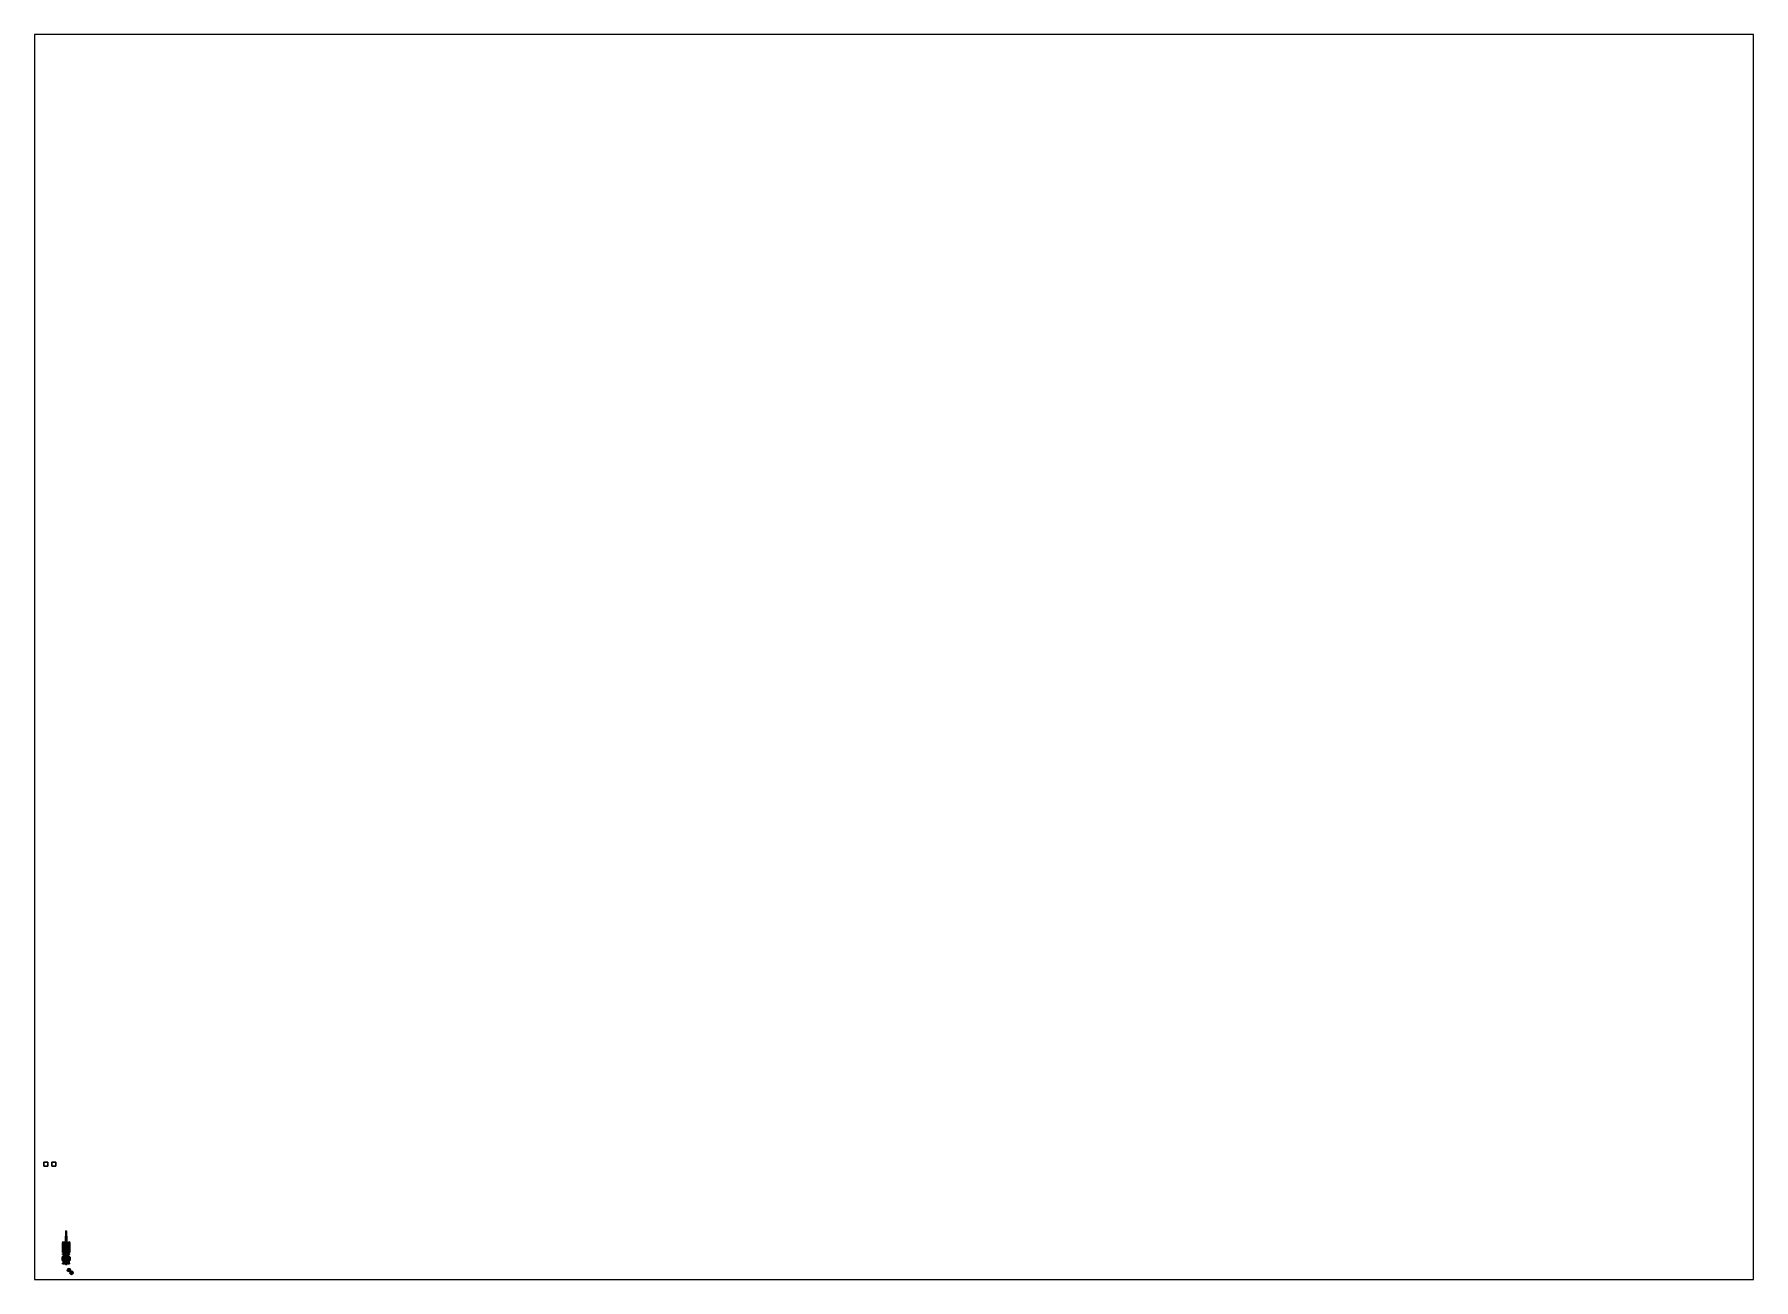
# Paper-space layout 'Layout1' of a CAD drawing. Header units: millimetres. Extents: x 28 to 251, y 20 to 181.
# The model-space entities are those that its viewports show. They can reach past a viewport. Long polylines and large blocks are cut down to what shows.
import ezdxf

# ---------------------------------------------------------------- set-up
doc = ezdxf.new("R2010")
doc.units = ezdxf.units.MM
for name, color, linetype in [('balancier', 5, 'Continuous'), ('barge2', 7, 'Continuous'), ('crane', 1, 'Continuous'), ('mudguards', 6, 'Continuous'), ('outrigs', 4, 'Continuous'), ('supports', 5, 'Continuous'), ('turret', 3, 'Continuous'), ('wheels', 2, 'Continuous')]:
    doc.layers.add(name, color=color, linetype=linetype)

msp = doc.modelspace()

# ---------------------------------------------------------------- linework, layer by layer
for points in [[(1, 23.75, 1), (1, 23.75), (0, 23.75), (0, 23.75, 1)], [(1, 23.75), (1, 22.75), (0, 22.75), (0, 23.75)], [(0, 23.75), (0, 22.75), (0, 22.75, 1), (0, 23.75, 1)], [(0, 23.75, 1), (0, 22.75, 1), (1, 22.75, 1), (1, 23.75, 1)], [(0, 22.75, 1), (0, 22.75), (1, 22.75), (1, 22.75, 1)], [(1, 22.75, 1), (1, 22.75), (1, 23.75), (1, 23.75, 1)], [(3, 23.75), (3, 22.75), (2, 22.75), (2, 23.75)], [(2, 23.75), (2, 22.75), (3, 22.75), (3, 23.75)], [(-7.04, 5.6, 4.61), (-7.05, 5.6, 4.6), (-4.46, -6.93, 2.35), (-4.45, -6.94, 2.36)], [(-7.05, 5.6, 4.6), (-7.04, 5.6, 4.59), (-4.45, -6.94, 2.34), (-4.46, -6.93, 2.35)], [(-7.04, 5.6, 4.59), (-7.03, 5.6, 4.6), (-4.44, -6.93, 2.35), (-4.45, -6.94, 2.34)], [(-7.03, 5.6, 4.6), (-7.04, 5.6, 4.61), (-4.45, -6.94, 2.36), (-4.44, -6.93, 2.35)], [(6.25, 1.13, 0.54), (6.25, 0.93, 0.54), (4.75, 0.93, 0.54), (4.75, 1.13, 0.54)], [(5.87, 1.13, 0.88), (6.25, 1.13, 0.54), (4.75, 1.13, 0.54), (5.13, 1.13, 0.88)], [(4.75, 1.13, 0.54), (4.75, 0.93, 0.54), (5.13, 0.93, 0.88), (5.13, 1.13, 0.88)], [(5.13, 0.93, 0.88), (4.75, 0.93, 0.54), (6.25, 0.93, 0.54), (5.87, 0.93, 0.88)], [(4.84, 2.02, 0.68), (4.77, 1.56, 0.68), (4.77, 1.56, 2), (4.84, 2.02, 2)], [(6.16, 2.02, 0.68), (6.23, 1.56, 0.68), (4.77, 1.56, 0.68), (4.84, 2.02, 0.68)], [(4.81, 1.81, 2), (4.77, 1.56, 2), (4.79, 1.56, 2.08), (4.83, 1.81, 2.08)], [(4.77, 1.56, 0.68), (4.84, 1.45, 0.68), (4.84, 1.45, 2), (4.77, 1.56, 2)], [(6.23, 1.56, 0.68), (6.16, 1.45, 0.68), (4.84, 1.45, 0.68), (4.77, 1.56, 0.68)], [(4.77, 1.56, 2), (4.84, 1.45, 2), (4.86, 1.49, 2.08), (4.79, 1.56, 2.08)], [(4.79, 1.56, 2.08), (6.21, 1.56, 2.08), (6.17, 1.81, 2.08), (4.83, 1.81, 2.08)], [(4.86, 1.49, 2.08), (6.14, 1.49, 2.08), (6.21, 1.56, 2.08), (4.79, 1.56, 2.08)], [(4.84, 2.02, 2), (4.81, 1.81, 2), (4.83, 1.81, 2.08), (4.86, 2.02, 2.07)], [(4.83, 1.81, 2.08), (6.17, 1.81, 2.08), (6.14, 2.02, 2.07), (4.86, 2.02, 2.07)], [(4.88, 2.23, 0.68), (4.84, 2.02, 0.68), (4.84, 2.02, 2), (4.88, 2.23, 2)], [(6.12, 2.23, 0.68), (6.16, 2.02, 0.68), (4.84, 2.02, 0.68), (4.88, 2.23, 0.68)], [(4.88, 2.23, 2), (4.84, 2.02, 2), (4.86, 2.02, 2.07), (4.9, 2.23, 2.05)], [(4.84, 1.45, 2), (6.16, 1.45, 2), (6.14, 1.49, 2.08), (4.86, 1.49, 2.08)], [(4.84, 1.45, 0.68), (6.16, 1.45, 0.68), (6.16, 1.45, 2), (4.84, 1.45, 2)], [(5.08, 2.54, 0.66), (5.08, 2.54, 0.64), (4.88, 2.54, 0.48), (4.86, 2.54, 0.48)], [(5.08, 2.5, 0.66), (5.08, 2.54, 0.66), (4.86, 2.54, 0.48), (4.86, 2.5, 0.48)], [(4.86, 2.5, 0.48), (4.88, 2.5, 0.48), (5.08, 2.5, 0.64), (5.08, 2.5, 0.66)], [(4.86, 2.02, 2.07), (6.14, 2.02, 2.07), (6.1, 2.23, 2.05), (4.9, 2.23, 2.05)], [(5.08, 1.6, 0.66), (5.08, 1.6, 0.64), (4.88, 1.6, 0.48), (4.86, 1.6, 0.48)], [(5.08, 1.56, 0.66), (5.08, 1.6, 0.66), (4.86, 1.6, 0.48), (4.86, 1.56, 0.48)], [(4.86, 1.56, 0.48), (4.88, 1.56, 0.48), (5.08, 1.56, 0.64), (5.08, 1.56, 0.66)], [(4.88, 2.5, 0.48), (4.88, 2.54, 0.48), (5.08, 2.54, 0.64), (5.08, 2.5, 0.64)], [(4.94, 2.52, 0.68), (4.88, 2.23, 0.68), (4.88, 2.23, 2), (4.94, 2.52, 2)], [(6.06, 2.52, 0.68), (6.12, 2.23, 0.68), (4.88, 2.23, 0.68), (4.94, 2.52, 0.68)], [(4.94, 2.52, 2), (4.88, 2.23, 2), (4.9, 2.23, 2.05), (4.96, 2.5, 2.04)], [(4.88, 1.56, 0.48), (4.88, 1.6, 0.48), (5.08, 1.6, 0.64), (5.08, 1.56, 0.64)], [(4.9, 2.23, 2.05), (6.1, 2.23, 2.05), (6.04, 2.5, 2.04), (4.96, 2.5, 2.04)], [(6.1, 1.44, 0.88), (6.1, -1.37, 0.88), (4.9, -1.37, 0.88), (4.9, 1.44, 0.88)], [(4.9, 1.44, 0.92), (4.9, -1.37, 0.92), (6.1, -1.37, 0.92), (6.1, 1.44, 0.92)], [(4.9, 1.44, 0.88), (4.9, -1.37, 0.88), (4.9, -1.37, 0.92), (4.9, 1.44, 0.92)], [(6.1, 1.44, 0.92), (6.1, 1.44, 0.88), (4.9, 1.44, 0.88), (4.9, 1.44, 0.92)], [(4.98, 2.76, 1.99), (4.98, 2.76, 0.48), (4.93, 2.76, 0.48), (4.93, 2.76, 1.99)], [(4.93, 2.76, 0.48), (4.93, 2.71, 0.48), (4.93, 2.71, 1.99), (4.93, 2.76, 1.99)], [(4.93, 2.76, 1.99), (4.93, 2.71, 1.99), (5.24, 2.71, 2.53), (5.24, 2.76, 2.53)], [(5.29, 2.76, 2.53), (4.98, 2.76, 1.99), (4.93, 2.76, 1.99), (5.24, 2.76, 2.53)], [(4.93, 2.71, 1.99), (4.93, 2.71, 0.48), (4.98, 2.71, 0.48), (4.98, 2.71, 1.99)], [(5.24, 2.71, 2.53), (4.93, 2.71, 1.99), (4.98, 2.71, 1.99), (5.29, 2.71, 2.53)], [(4.99, 2.76, 0.68), (4.94, 2.52, 0.68), (4.94, 2.52, 1.25), (4.99, 2.76, 1.25)], [(6.01, 2.76, 0.68), (6.06, 2.52, 0.68), (4.94, 2.52, 0.68), (4.99, 2.76, 0.68)], [(4.99, 2.76, 1.25), (4.94, 2.52, 1.25), (5.04, 2.52, 1.39), (5.09, 2.76, 1.37)], [(6.06, 2.65, 1.93), (6.06, 2.63, 1.92), (4.94, 2.63, 1.92), (4.94, 2.65, 1.93)], [(4.94, 2.65, 1.93), (4.94, 2.52, 2), (6.06, 2.52, 2), (6.06, 2.65, 1.93)], [(4.94, 2.63, 1.92), (4.94, 2.52, 1.94), (4.94, 2.52, 2), (4.94, 2.65, 1.93)], [(6.06, 2.63, 1.92), (6.06, 2.52, 1.94), (4.94, 2.52, 1.94), (4.94, 2.63, 1.92)], [(4.94, 2.52, 1.94), (6.06, 2.52, 1.94), (6.06, 2.52, 1.25), (4.94, 2.52, 1.25)], [(4.96, 2.5, 2.04), (6.04, 2.5, 2.04), (6.06, 2.52, 2), (4.94, 2.52, 2)], [(4.97, 3.82, 1.04), (4.95, 3.88, 1.04), (5.01, 3.88, 0.94), (5.02, 3.82, 0.95)], [(5.19, 3.88, 1.04), (5.13, 3.88, 0.94), (5.01, 3.88, 0.94), (4.95, 3.88, 1.04)], [(5.02, 3.82, 1.13), (5.01, 3.88, 1.14), (4.95, 3.88, 1.04), (4.97, 3.82, 1.04)], [(5.13, 3.88, 1.14), (5.19, 3.88, 1.04), (4.95, 3.88, 1.04), (5.01, 3.88, 1.14)], [(5.01, 3.78, 1.04), (4.97, 3.82, 1.04), (5.02, 3.82, 0.95), (5.04, 3.78, 0.99)], [(5.04, 3.78, 1.09), (5.02, 3.82, 1.13), (4.97, 3.82, 1.04), (5.01, 3.78, 1.04)], [(4.98, 2.71, 1.99), (4.98, 2.71, 0.48), (4.98, 2.76, 0.48), (4.98, 2.76, 1.99)], [(5.29, 2.71, 2.53), (4.98, 2.71, 1.99), (4.98, 2.76, 1.99), (5.29, 2.76, 2.53)], [(5.2, 3.7, 0.68), (4.99, 2.76, 0.68), (4.99, 2.76, 1.25), (5.2, 3.7, 1.25)], [(5.8, 3.7, 0.68), (6.01, 2.76, 0.68), (4.99, 2.76, 0.68), (5.2, 3.7, 0.68)], [(5.2, 3.7, 1.25), (4.99, 2.76, 1.25), (5.09, 2.76, 1.37), (5.3, 3.7, 1.37)], [(6, 1.43, 1.27), (6, 1.43, 0.92), (5, 1.43, 0.92), (5, 1.43, 1.27)], [(5, 1.43, 0.92), (5, 1.03, 0.92), (5, 1.03, 1.27), (5, 1.43, 1.27)], [(5, 1.43, 1.27), (5, 1.03, 1.27), (6, 1.03, 1.27), (6, 1.43, 1.27)], [(5, 1.03, 1.27), (5, 1.03, 0.92), (6, 1.03, 0.92), (6, 1.03, 1.27)], [(5, 0.42, 0.73), (5, 0.34, 0.73), (5.08, 0.34, 0.73), (5.08, 0.42, 0.73)], [(5.08, 0.42, 0.68), (5.08, 0.34, 0.68), (5, 0.34, 0.68), (5, 0.42, 0.68)], [(5, 0.42, 0.68), (5, 0.34, 0.68), (5, 0.34, 0.73), (5, 0.42, 0.73)], [(5.08, 0.42, 0.73), (5.08, 0.42, 0.68), (5, 0.42, 0.68), (5, 0.42, 0.73)], [(5.07, 0.41, 0.69), (5.07, 0.41, 0.67), (5, 0.41, 0.67), (5, 0.41, 0.69)], [(5, 0.41, 0.69), (5, 0.03, 0.66), (5.07, 0.03, 0.66), (5.07, 0.41, 0.69)], [(5.07, 0.41, 0.67), (5.07, 0.03, 0.59), (5, 0.03, 0.59), (5, 0.41, 0.67)], [(5, 0.41, 0.67), (5, 0.03, 0.59), (5, 0.03, 0.66), (5, 0.41, 0.69)], [(5, 0.34, 0.73), (5, 0.34, 0.68), (5.08, 0.34, 0.68), (5.08, 0.34, 0.73)], [(5.07, 0.03, 0.59), (5.07, -0.2, 0.59), (5, -0.2, 0.59), (5, 0.03, 0.59)], [(5, 0.03, 0.66), (5, -0.2, 0.66), (5.07, -0.2, 0.66), (5.07, 0.03, 0.66)], [(5, 0.03, 0.59), (5, -0.2, 0.59), (5, -0.2, 0.66), (5, 0.03, 0.66)], [(5.02, 3.82, 0.95), (5.01, 3.88, 0.94), (5.13, 3.88, 0.94), (5.12, 3.82, 0.95)], [(5.12, 3.82, 1.13), (5.13, 3.88, 1.14), (5.01, 3.88, 1.14), (5.02, 3.82, 1.13)], [(5.07, 3.76, 1.04), (5.01, 3.78, 1.04), (5.04, 3.78, 0.99), (5.07, 3.76, 1.04)], [(5.07, 3.76, 1.04), (5.04, 3.78, 1.09), (5.01, 3.78, 1.04), (5.07, 3.76, 1.04)], [(5.04, 3.78, 0.99), (5.02, 3.82, 0.95), (5.12, 3.82, 0.95), (5.1, 3.78, 0.99)], [(5.1, 3.78, 1.09), (5.12, 3.82, 1.13), (5.02, 3.82, 1.13), (5.04, 3.78, 1.09)], [(5.07, 3.76, 1.04), (5.04, 3.78, 0.99), (5.1, 3.78, 0.99), (5.07, 3.76, 1.04)], [(5.07, 3.76, 1.04), (5.1, 3.78, 1.09), (5.04, 3.78, 1.09), (5.07, 3.76, 1.04)], [(5.04, 2.52, 1.39), (5.5, 2.52, 1.39), (5.5, 2.76, 1.39), (5.09, 2.76, 1.37)], [(5.2, 3.77, 1.04), (5.2, 3.77, 1), (5.05, 3.77, 1), (5.05, 3.77, 1.04)], [(5.05, 3.77, 1), (5.05, 3.73, 1), (5.05, 3.73, 1.04), (5.05, 3.77, 1.04)], [(5.2, 3.77, 1), (5.2, 3.73, 1), (5.05, 3.73, 1), (5.05, 3.77, 1)], [(5.05, 3.77, 1.04), (5.05, 3.73, 1.04), (5.2, 3.73, 1.04), (5.2, 3.77, 1.04)], [(5.05, 3.73, 1.04), (5.05, 3.73, 1), (5.2, 3.73, 1), (5.2, 3.73, 1.04)], [(5.05, -0.08, 1.02), (5.95, -0.08, 1.02), (5.72, 0.31, 1.02), (5.27, 0.31, 1.02)], [(5.27, 0.31, 0.92), (5.05, -0.08, 0.92), (5.05, -0.08, 1.02), (5.27, 0.31, 1.02)], [(5.07, 3.76, 1.04), (5.1, 3.78, 0.99), (5.13, 3.78, 1.04), (5.07, 3.76, 1.04)], [(5.07, 3.76, 1.04), (5.13, 3.78, 1.04), (5.1, 3.78, 1.09), (5.07, 3.76, 1.04)], [(5.07, 0.03, 0.66), (5.07, 0.03, 0.59), (5.07, 0.41, 0.67), (5.07, 0.41, 0.69)], [(5.07, -0.2, 0.66), (5.07, -0.2, 0.59), (5.07, 0.03, 0.59), (5.07, 0.03, 0.66)], [(5.13, 3, 0.61), (5.08, 2.51, 0.59), (5.08, 2.51, 0.76), (5.13, 3, 0.76)], [(5.08, 2.51, 0.76), (5.15, 2.51, 0.76), (5.17, 3, 0.76), (5.13, 3, 0.76)], [(5.17, 3, 0.61), (5.15, 2.51, 0.59), (5.08, 2.51, 0.59), (5.13, 3, 0.61)], [(5.08, 2.51, 0.59), (5.08, -1.35, 0.65), (5.08, -1.35, 0.76), (5.08, 2.51, 0.76)], [(5.08, -1.35, 0.76), (5.15, -1.35, 0.76), (5.15, 2.51, 0.76), (5.08, 2.51, 0.76)], [(5.15, 2.51, 0.59), (5.15, -1.35, 0.65), (5.08, -1.35, 0.65), (5.08, 2.51, 0.59)], [(5.09, 2.76, 1.37), (5.5, 2.76, 1.39), (5.5, 3.7, 1.39), (5.3, 3.7, 1.37)], [(5.1, 3.78, 0.99), (5.12, 3.82, 0.95), (5.17, 3.82, 1.04), (5.13, 3.78, 1.04)], [(5.13, 3.78, 1.04), (5.17, 3.82, 1.04), (5.12, 3.82, 1.13), (5.1, 3.78, 1.09)], [(5.12, 3.82, 0.95), (5.13, 3.88, 0.94), (5.19, 3.88, 1.04), (5.17, 3.82, 1.04)], [(5.17, 3.82, 1.04), (5.19, 3.88, 1.04), (5.13, 3.88, 1.14), (5.12, 3.82, 1.13)], [(5.13, 4.08, 0.58), (5.13, 4.01, 0.62), (5.13, 4.06, 0.68), (5.13, 4.09, 0.63)], [(5.13, 4.09, 0.63), (5.17, 4.09, 0.63), (5.17, 4.08, 0.58), (5.13, 4.08, 0.58)], [(5.13, 4.09, 0.63), (5.17, 4.09, 0.63), (5.17, 4.08, 0.58), (5.13, 4.08, 0.58)], [(5.13, 4.06, 0.68), (5.17, 4.06, 0.68), (5.17, 4.09, 0.63), (5.13, 4.09, 0.63)], [(5.13, 4.08, 0.58), (5.13, 4.01, 0.62), (5.13, 4.06, 0.68), (5.13, 4.09, 0.63)], [(5.17, 4.08, 0.58), (5.17, 4.01, 0.62), (5.13, 4.01, 0.62), (5.13, 4.08, 0.58)], [(5.13, 4.08, 0.52), (5.13, 3.7, 0.44), (5.13, 3.7, 0.51), (5.13, 4.08, 0.54)], [(5.17, 4.08, 0.52), (5.17, 3.7, 0.44), (5.13, 3.7, 0.44), (5.13, 4.08, 0.52)], [(5.17, 4.08, 0.54), (5.17, 4.08, 0.52), (5.13, 4.08, 0.52), (5.13, 4.08, 0.54)], [(5.13, 4.08, 0.54), (5.13, 3.7, 0.51), (5.17, 3.7, 0.51), (5.17, 4.08, 0.54)], [(5.17, 4.08, 0.58), (5.17, 4.01, 0.62), (5.13, 4.01, 0.62), (5.13, 4.08, 0.58)], [(5.13, 4.07, 0.53), (5.13, 4.02, 0.53), (5.13, 4.02, 0.62), (5.13, 4.07, 0.62)], [(5.17, 4.07, 0.62), (5.17, 4.07, 0.53), (5.13, 4.07, 0.53), (5.13, 4.07, 0.62)], [(5.13, 4.01, 0.62), (5.17, 4.01, 0.62), (5.17, 4.06, 0.68), (5.13, 4.06, 0.68)], [(5.13, 3.92, 0.74), (5.17, 3.92, 0.74), (5.17, 4.06, 0.68), (5.13, 4.06, 0.68)], [(5.13, 4.06, 0.68), (5.17, 4.06, 0.68), (5.17, 4.01, 0.62), (5.13, 4.01, 0.62)], [(5.13, 4.01, 0.62), (5.13, 3.92, 0.65), (5.13, 3.92, 0.74), (5.13, 4.06, 0.68)], [(5.13, 4.02, 0.62), (5.13, 4.02, 0.53), (5.17, 4.02, 0.53), (5.17, 4.02, 0.62)], [(5.17, 4.01, 0.62), (5.17, 3.92, 0.65), (5.13, 3.92, 0.65), (5.13, 4.01, 0.62)], [(5.13, 3.92, 0.65), (5.17, 3.92, 0.65), (5.17, 3.92, 0.74), (5.13, 3.92, 0.74)], [(5.13, 3.92, 0.74), (5.17, 3.92, 0.74), (5.17, 3.92, 0.65), (5.13, 3.92, 0.65)], [(5.13, 3.92, 0.65), (5.13, 3, 0.61), (5.13, 3, 0.76), (5.13, 3.92, 0.74)], [(5.13, 3, 0.76), (5.17, 3, 0.76), (5.17, 3.92, 0.74), (5.13, 3.92, 0.74)], [(5.17, 3.92, 0.65), (5.17, 3, 0.61), (5.13, 3, 0.61), (5.13, 3.92, 0.65)], [(5.13, 3.7, 0.44), (5.13, 3.47, 0.44), (5.13, 3.47, 0.51), (5.13, 3.7, 0.51)], [(5.13, 3.7, 0.51), (5.13, 3.47, 0.51), (5.17, 3.47, 0.51), (5.17, 3.7, 0.51)], [(5.17, 3.7, 0.44), (5.17, 3.47, 0.44), (5.13, 3.47, 0.44), (5.13, 3.7, 0.44)], [(5.13, 3.47, 0.44), (5.13, 3.09, 0.53), (5.13, 3.09, 0.55), (5.13, 3.47, 0.51)], [(5.17, 3.47, 0.44), (5.17, 3.09, 0.53), (5.13, 3.09, 0.53), (5.13, 3.47, 0.44)], [(5.13, 3.47, 0.51), (5.13, 3.09, 0.55), (5.17, 3.09, 0.55), (5.17, 3.47, 0.51)], [(5.17, 3.12, 0.62), (5.17, 3.12, 0.54), (5.13, 3.12, 0.54), (5.13, 3.12, 0.62)], [(5.13, 3.12, 0.54), (5.13, 3.07, 0.55), (5.13, 3.07, 0.62), (5.13, 3.12, 0.62)], [(5.17, 3.12, 0.54), (5.17, 3.07, 0.55), (5.13, 3.07, 0.55), (5.13, 3.12, 0.54)], [(5.13, 3.09, 0.55), (5.13, 3.09, 0.53), (5.17, 3.09, 0.53), (5.17, 3.09, 0.55)], [(5.13, 3.07, 0.62), (5.13, 3.07, 0.55), (5.17, 3.07, 0.55), (5.17, 3.07, 0.62)], [(5.17, 3, 0.76), (5.15, 2.51, 0.76), (5.15, 2.51, 0.59), (5.17, 3, 0.61)], [(5.15, 2.51, 0.76), (5.15, -1.35, 0.76), (5.15, -1.35, 0.65), (5.15, 2.51, 0.59)], [(5.17, 4.09, 0.63), (5.17, 4.06, 0.68), (5.17, 4.01, 0.62), (5.17, 4.08, 0.58)], [(5.17, 4.09, 0.63), (5.17, 4.06, 0.68), (5.17, 4.01, 0.62), (5.17, 4.08, 0.58)], [(5.17, 3.7, 0.51), (5.17, 3.7, 0.44), (5.17, 4.08, 0.52), (5.17, 4.08, 0.54)], [(5.17, 4.02, 0.62), (5.17, 4.02, 0.53), (5.17, 4.07, 0.53), (5.17, 4.07, 0.62)], [(5.17, 4.06, 0.68), (5.17, 3.92, 0.74), (5.17, 3.92, 0.65), (5.17, 4.01, 0.62)], [(5.17, 3.92, 0.74), (5.17, 3, 0.76), (5.17, 3, 0.61), (5.17, 3.92, 0.65)], [(5.17, 3.47, 0.51), (5.17, 3.47, 0.44), (5.17, 3.7, 0.44), (5.17, 3.7, 0.51)], [(5.17, 3.09, 0.55), (5.17, 3.09, 0.53), (5.17, 3.47, 0.44), (5.17, 3.47, 0.51)], [(5.17, 3.07, 0.62), (5.17, 3.07, 0.55), (5.17, 3.12, 0.54), (5.17, 3.12, 0.62)], [(5.2, 3.82, 0.68), (5.2, 3.7, 0.68), (5.2, 3.7, 1.25), (5.2, 3.82, 1.25)], [(5.2, 3.82, 1.25), (5.8, 3.82, 1.25), (5.8, 3.82, 0.68), (5.2, 3.82, 0.68)], [(5.8, 3.82, 0.68), (5.8, 3.7, 0.68), (5.2, 3.7, 0.68), (5.2, 3.82, 0.68)], [(5.3, 3.81, 1.37), (5.5, 3.81, 1.39), (5.5, 3.82, 1.25), (5.2, 3.82, 1.25)], [(5.2, 3.82, 1.25), (5.2, 3.7, 1.25), (5.3, 3.7, 1.37), (5.3, 3.81, 1.37)], [(5.24, 2.76, 2.72), (5.24, 2.71, 2.72), (5.29, 2.71, 2.72), (5.29, 2.76, 2.72)], [(5.24, 2.76, 2.53), (5.24, 2.71, 2.53), (5.24, 2.71, 2.72), (5.24, 2.76, 2.72)], [(5.29, 2.76, 2.72), (5.29, 2.76, 2.53), (5.24, 2.76, 2.53), (5.24, 2.76, 2.72)], [(5.24, 2.71, 2.72), (5.24, 2.71, 2.53), (5.29, 2.71, 2.53), (5.29, 2.71, 2.72)], [(5.72, 0.31, 0.92), (5.27, 0.31, 0.92), (5.27, 0.31, 1.02), (5.72, 0.31, 1.02)], [(5.29, 2.76, 2.58), (5.29, 2.71, 2.58), (5.71, 2.71, 2.58), (5.71, 2.76, 2.58)], [(5.71, 2.76, 2.53), (5.71, 2.71, 2.53), (5.29, 2.71, 2.53), (5.29, 2.76, 2.53)], [(5.71, 2.76, 2.58), (5.71, 2.76, 2.53), (5.29, 2.76, 2.53), (5.29, 2.76, 2.58)], [(5.29, 2.71, 2.72), (5.29, 2.71, 2.58), (5.29, 2.76, 2.58), (5.29, 2.76, 2.72)], [(5.29, 2.71, 2.58), (5.29, 2.71, 2.53), (5.71, 2.71, 2.53), (5.71, 2.71, 2.58)], [(5.3, 3.7, 1.37), (5.5, 3.7, 1.39), (5.5, 3.81, 1.39), (5.3, 3.81, 1.37)], [(5.43, 0.03, 0.35), (5.41, -0.01, 0.31), (5.31, -0.01, 0.47), (5.37, 0.03, 0.47)], [(5.37, 0.03, 0.47), (5.31, -0.01, 0.47), (5.41, -0.01, 0.63), (5.43, 0.03, 0.59)], [(5.5, 0.07, 0.47), (5.43, 0.03, 0.35), (5.37, 0.03, 0.47), (5.5, 0.07, 0.47)], [(5.5, 0.07, 0.47), (5.37, 0.03, 0.47), (5.43, 0.03, 0.59), (5.5, 0.07, 0.47)], [(5.57, 0.03, 0.35), (5.59, -0.01, 0.31), (5.41, -0.01, 0.31), (5.43, 0.03, 0.35)], [(5.43, 0.03, 0.59), (5.41, -0.01, 0.63), (5.59, -0.01, 0.63), (5.57, 0.03, 0.59)], [(5.5, 0.07, 0.47), (5.57, 0.03, 0.35), (5.43, 0.03, 0.35), (5.5, 0.07, 0.47)], [(5.5, 0.07, 0.47), (5.43, 0.03, 0.59), (5.57, 0.03, 0.59), (5.5, 0.07, 0.47)], [(5.51, 3.79, 1.42), (5.49, 3.79, 1.42), (5.47, 3.76, 1.42), (5.53, 3.76, 1.42)], [(5.49, 3.79, 1.38), (5.47, 3.76, 1.38), (5.47, 3.76, 1.42), (5.49, 3.79, 1.42)], [(5.53, 3.76, 1.42), (5.47, 3.76, 1.42), (5.49, 3.73, 1.42), (5.51, 3.73, 1.42)], [(5.47, 3.76, 1.38), (5.49, 3.73, 1.38), (5.49, 3.73, 1.42), (5.47, 3.76, 1.42)], [(5.51, 3.79, 1.38), (5.49, 3.79, 1.38), (5.49, 3.79, 1.42), (5.51, 3.79, 1.42)], [(5.49, 3.73, 1.38), (5.51, 3.73, 1.38), (5.51, 3.73, 1.42), (5.49, 3.73, 1.42)], [(5.5, 3.81, 1.39), (5.7, 3.81, 1.37), (5.8, 3.82, 1.25), (5.5, 3.82, 1.25)], [(5.5, 3.7, 1.39), (5.7, 3.7, 1.37), (5.7, 3.81, 1.37), (5.5, 3.81, 1.39)], [(5.5, 2.76, 1.39), (5.91, 2.76, 1.37), (5.7, 3.7, 1.37), (5.5, 3.7, 1.39)], [(5.5, 2.52, 1.39), (5.96, 2.52, 1.39), (5.91, 2.76, 1.37), (5.5, 2.76, 1.39)], [(5.5, 0.07, 0.47), (5.63, 0.03, 0.47), (5.57, 0.03, 0.35), (5.5, 0.07, 0.47)], [(5.5, 0.07, 0.47), (5.57, 0.03, 0.59), (5.63, 0.03, 0.47), (5.5, 0.07, 0.47)], [(5.53, 3.76, 1.38), (5.51, 3.79, 1.38), (5.51, 3.79, 1.42), (5.53, 3.76, 1.42)], [(5.51, 3.73, 1.38), (5.53, 3.76, 1.38), (5.53, 3.76, 1.42), (5.51, 3.73, 1.42)], [(5.63, 0.03, 0.47), (5.69, -0.01, 0.47), (5.59, -0.01, 0.31), (5.57, 0.03, 0.35)], [(5.57, 0.03, 0.59), (5.59, -0.01, 0.63), (5.69, -0.01, 0.47), (5.63, 0.03, 0.47)], [(5.7, 3.81, 1.37), (5.7, 3.7, 1.37), (5.8, 3.7, 1.25), (5.8, 3.82, 1.25)], [(5.7, 3.7, 1.37), (5.91, 2.76, 1.37), (6.01, 2.76, 1.25), (5.8, 3.7, 1.25)], [(5.76, 2.76, 2.53), (6.07, 2.76, 1.99), (6.02, 2.76, 1.99), (5.71, 2.76, 2.53)], [(6.02, 2.76, 1.99), (6.02, 2.71, 1.99), (5.71, 2.71, 2.53), (5.71, 2.76, 2.53)], [(5.71, 2.76, 2.72), (5.71, 2.71, 2.72), (5.76, 2.71, 2.72), (5.76, 2.76, 2.72)], [(5.71, 2.76, 2.58), (5.71, 2.71, 2.58), (5.71, 2.71, 2.72), (5.71, 2.76, 2.72)], [(5.76, 2.76, 2.72), (5.76, 2.76, 2.53), (5.71, 2.76, 2.53), (5.71, 2.76, 2.72)], [(5.71, 2.71, 2.53), (6.02, 2.71, 1.99), (6.07, 2.71, 1.99), (5.76, 2.71, 2.53)], [(5.71, 2.71, 2.72), (5.71, 2.71, 2.53), (5.76, 2.71, 2.53), (5.76, 2.71, 2.72)], [(5.95, -0.08, 0.92), (5.72, 0.31, 0.92), (5.72, 0.31, 1.02), (5.95, -0.08, 1.02)], [(5.76, 2.71, 2.53), (6.07, 2.71, 1.99), (6.07, 2.76, 1.99), (5.76, 2.76, 2.53)], [(5.76, 2.71, 2.72), (5.76, 2.71, 2.53), (5.76, 2.76, 2.53), (5.76, 2.76, 2.72)], [(5.8, 3.82, 1.25), (5.8, 3.7, 1.25), (5.8, 3.7, 0.68), (5.8, 3.82, 0.68)], [(5.95, 3.77, 1.04), (5.95, 3.77, 1), (5.8, 3.77, 1), (5.8, 3.77, 1.04)], [(5.95, 3.77, 1), (5.95, 3.73, 1), (5.8, 3.73, 1), (5.8, 3.77, 1)], [(5.8, 3.77, 1.04), (5.8, 3.73, 1.04), (5.95, 3.73, 1.04), (5.95, 3.77, 1.04)], [(5.8, 3.73, 1.04), (5.8, 3.73, 1), (5.95, 3.73, 1), (5.95, 3.73, 1.04)], [(5.8, 3.7, 1.25), (6.01, 2.76, 1.25), (6.01, 2.76, 0.68), (5.8, 3.7, 0.68)], [(6.05, 3.88, 1.04), (5.99, 3.88, 0.94), (5.87, 3.88, 0.94), (5.81, 3.88, 1.04)], [(5.83, 3.82, 1.04), (5.81, 3.88, 1.04), (5.87, 3.88, 0.94), (5.88, 3.82, 0.95)], [(5.99, 3.88, 1.14), (6.05, 3.88, 1.04), (5.81, 3.88, 1.04), (5.87, 3.88, 1.14)], [(5.88, 3.82, 1.13), (5.87, 3.88, 1.14), (5.81, 3.88, 1.04), (5.83, 3.82, 1.04)], [(5.82, 4.09, 0.63), (5.86, 4.09, 0.63), (5.86, 4.08, 0.58), (5.82, 4.08, 0.58)], [(5.82, 4.06, 0.68), (5.86, 4.06, 0.68), (5.86, 4.09, 0.63), (5.82, 4.09, 0.63)], [(5.82, 4.08, 0.58), (5.82, 4.01, 0.62), (5.82, 4.06, 0.68), (5.82, 4.09, 0.63)], [(5.82, 4.08, 0.54), (5.82, 3.7, 0.51), (5.86, 3.7, 0.51), (5.86, 4.08, 0.54)], [(5.86, 4.08, 0.54), (5.86, 4.08, 0.52), (5.82, 4.08, 0.52), (5.82, 4.08, 0.54)], [(5.82, 4.08, 0.52), (5.82, 3.7, 0.44), (5.82, 3.7, 0.51), (5.82, 4.08, 0.54)], [(5.86, 4.08, 0.52), (5.86, 3.7, 0.44), (5.82, 3.7, 0.44), (5.82, 4.08, 0.52)], [(5.86, 4.08, 0.58), (5.86, 4.01, 0.62), (5.82, 4.01, 0.62), (5.82, 4.08, 0.58)], [(5.82, 4.07, 0.53), (5.82, 4.02, 0.53), (5.82, 4.02, 0.62), (5.82, 4.07, 0.62)], [(5.86, 4.07, 0.62), (5.86, 4.07, 0.53), (5.82, 4.07, 0.53), (5.82, 4.07, 0.62)], [(5.82, 3.92, 0.74), (5.86, 3.92, 0.74), (5.86, 4.06, 0.68), (5.82, 4.06, 0.68)], [(5.82, 4.01, 0.62), (5.82, 3.92, 0.65), (5.82, 3.92, 0.74), (5.82, 4.06, 0.68)], [(5.82, 4.02, 0.62), (5.82, 4.02, 0.53), (5.86, 4.02, 0.53), (5.86, 4.02, 0.62)], [(5.86, 4.01, 0.62), (5.86, 3.92, 0.65), (5.82, 3.92, 0.65), (5.82, 4.01, 0.62)], [(5.86, 3.92, 0.65), (5.86, 3, 0.61), (5.82, 3, 0.61), (5.82, 3.92, 0.65)], [(5.82, 3, 0.76), (5.86, 3, 0.76), (5.86, 3.92, 0.74), (5.82, 3.92, 0.74)], [(5.82, 3.92, 0.65), (5.82, 3, 0.61), (5.82, 3, 0.76), (5.82, 3.92, 0.74)], [(5.86, 3.7, 0.44), (5.86, 3.47, 0.44), (5.82, 3.47, 0.44), (5.82, 3.7, 0.44)], [(5.82, 3.7, 0.51), (5.82, 3.47, 0.51), (5.86, 3.47, 0.51), (5.86, 3.7, 0.51)], [(5.82, 3.7, 0.44), (5.82, 3.47, 0.44), (5.82, 3.47, 0.51), (5.82, 3.7, 0.51)], [(5.82, 3.47, 0.51), (5.82, 3.09, 0.55), (5.86, 3.09, 0.55), (5.86, 3.47, 0.51)], [(5.86, 3.47, 0.44), (5.86, 3.09, 0.53), (5.82, 3.09, 0.53), (5.82, 3.47, 0.44)], [(5.82, 3.47, 0.44), (5.82, 3.09, 0.53), (5.82, 3.09, 0.55), (5.82, 3.47, 0.51)], [(5.86, 3.12, 0.54), (5.86, 3.07, 0.55), (5.82, 3.07, 0.55), (5.82, 3.12, 0.54)], [(5.82, 3.12, 0.54), (5.82, 3.07, 0.55), (5.82, 3.07, 0.62), (5.82, 3.12, 0.62)], [(5.86, 3.12, 0.62), (5.86, 3.12, 0.54), (5.82, 3.12, 0.54), (5.82, 3.12, 0.62)], [(5.82, 3.09, 0.55), (5.82, 3.09, 0.53), (5.86, 3.09, 0.53), (5.86, 3.09, 0.55)], [(5.82, 3.07, 0.62), (5.82, 3.07, 0.55), (5.86, 3.07, 0.55), (5.86, 3.07, 0.62)], [(5.82, 3, 0.61), (5.85, 2.51, 0.59), (5.85, 2.51, 0.76), (5.82, 3, 0.76)], [(5.85, 2.51, 0.76), (5.92, 2.51, 0.76), (5.86, 3, 0.76), (5.82, 3, 0.76)], [(5.86, 3, 0.61), (5.92, 2.51, 0.59), (5.85, 2.51, 0.59), (5.82, 3, 0.61)], [(5.87, 3.78, 1.04), (5.83, 3.82, 1.04), (5.88, 3.82, 0.95), (5.9, 3.78, 0.99)], [(5.9, 3.78, 1.09), (5.88, 3.82, 1.13), (5.83, 3.82, 1.04), (5.87, 3.78, 1.04)], [(5.85, 2.51, 0.59), (5.85, -1.35, 0.65), (5.85, -1.35, 0.76), (5.85, 2.51, 0.76)], [(5.85, -1.35, 0.76), (5.92, -1.35, 0.76), (5.92, 2.51, 0.76), (5.85, 2.51, 0.76)], [(5.92, 2.51, 0.59), (5.92, -1.35, 0.65), (5.85, -1.35, 0.65), (5.85, 2.51, 0.59)], [(5.86, 4.09, 0.63), (5.86, 4.06, 0.68), (5.86, 4.01, 0.62), (5.86, 4.08, 0.58)], [(5.86, 3.7, 0.51), (5.86, 3.7, 0.44), (5.86, 4.08, 0.52), (5.86, 4.08, 0.54)], [(5.86, 4.02, 0.62), (5.86, 4.02, 0.53), (5.86, 4.07, 0.53), (5.86, 4.07, 0.62)], [(5.86, 4.06, 0.68), (5.86, 3.92, 0.74), (5.86, 3.92, 0.65), (5.86, 4.01, 0.62)], [(5.86, 3.92, 0.74), (5.86, 3, 0.76), (5.86, 3, 0.61), (5.86, 3.92, 0.65)], [(5.86, 3.47, 0.51), (5.86, 3.47, 0.44), (5.86, 3.7, 0.44), (5.86, 3.7, 0.51)], [(5.86, 3.09, 0.55), (5.86, 3.09, 0.53), (5.86, 3.47, 0.44), (5.86, 3.47, 0.51)], [(5.86, 3.07, 0.62), (5.86, 3.07, 0.55), (5.86, 3.12, 0.54), (5.86, 3.12, 0.62)], [(5.86, 3, 0.76), (5.92, 2.51, 0.76), (5.92, 2.51, 0.59), (5.86, 3, 0.61)], [(5.88, 3.82, 0.95), (5.87, 3.88, 0.94), (5.99, 3.88, 0.94), (5.98, 3.82, 0.95)], [(5.98, 3.82, 1.13), (5.99, 3.88, 1.14), (5.87, 3.88, 1.14), (5.88, 3.82, 1.13)], [(5.93, 3.76, 1.04), (5.87, 3.78, 1.04), (5.9, 3.78, 0.99), (5.93, 3.76, 1.04)], [(5.93, 3.76, 1.04), (5.9, 3.78, 1.09), (5.87, 3.78, 1.04), (5.93, 3.76, 1.04)], [(5.87, 0.93, 0.88), (6.25, 0.93, 0.54), (6.25, 1.13, 0.54), (5.87, 1.13, 0.88)], [(5.9, 3.78, 0.99), (5.88, 3.82, 0.95), (5.98, 3.82, 0.95), (5.96, 3.78, 0.99)], [(5.96, 3.78, 1.09), (5.98, 3.82, 1.13), (5.88, 3.82, 1.13), (5.9, 3.78, 1.09)], [(5.93, 3.76, 1.04), (5.9, 3.78, 0.99), (5.96, 3.78, 0.99), (5.93, 3.76, 1.04)], [(5.93, 3.76, 1.04), (5.96, 3.78, 1.09), (5.9, 3.78, 1.09), (5.93, 3.76, 1.04)], [(5.91, 2.76, 1.37), (5.96, 2.52, 1.39), (6.06, 2.52, 1.25), (6.01, 2.76, 1.25)], [(6.12, 2.54, 0.48), (6.12, 2.5, 0.48), (5.92, 2.5, 0.64), (5.92, 2.54, 0.64)], [(6.14, 2.54, 0.48), (6.12, 2.54, 0.48), (5.92, 2.54, 0.64), (5.92, 2.54, 0.66)], [(5.92, 2.54, 0.66), (5.92, 2.5, 0.66), (6.14, 2.5, 0.48), (6.14, 2.54, 0.48)], [(5.92, 2.51, 0.76), (5.92, -1.35, 0.76), (5.92, -1.35, 0.65), (5.92, 2.51, 0.59)], [(5.92, 2.5, 0.66), (5.92, 2.5, 0.64), (6.12, 2.5, 0.48), (6.14, 2.5, 0.48)], [(6.12, 1.6, 0.48), (6.12, 1.56, 0.48), (5.92, 1.56, 0.64), (5.92, 1.6, 0.64)], [(6.14, 1.6, 0.48), (6.12, 1.6, 0.48), (5.92, 1.6, 0.64), (5.92, 1.6, 0.66)], [(5.92, 1.6, 0.66), (5.92, 1.56, 0.66), (6.14, 1.56, 0.48), (6.14, 1.6, 0.48)], [(5.92, 1.56, 0.66), (5.92, 1.56, 0.64), (6.12, 1.56, 0.48), (6.14, 1.56, 0.48)], [(6, 0.42, 0.68), (6, 0.34, 0.68), (5.92, 0.34, 0.68), (5.92, 0.42, 0.68)], [(6, 0.42, 0.73), (6, 0.42, 0.68), (5.92, 0.42, 0.68), (5.92, 0.42, 0.73)], [(5.92, 0.42, 0.73), (5.92, 0.34, 0.73), (6, 0.34, 0.73), (6, 0.42, 0.73)], [(5.92, 0.34, 0.73), (5.92, 0.34, 0.68), (6, 0.34, 0.68), (6, 0.34, 0.73)], [(5.93, 3.76, 1.04), (5.96, 3.78, 0.99), (5.99, 3.78, 1.04), (5.93, 3.76, 1.04)], [(5.93, 3.76, 1.04), (5.99, 3.78, 1.04), (5.96, 3.78, 1.09), (5.93, 3.76, 1.04)], [(6, 0.41, 0.69), (6, 0.41, 0.67), (5.93, 0.41, 0.67), (5.93, 0.41, 0.69)], [(5.93, 0.41, 0.69), (5.93, 0.03, 0.66), (6, 0.03, 0.66), (6, 0.41, 0.69)], [(6, 0.41, 0.67), (6, 0.03, 0.59), (5.93, 0.03, 0.59), (5.93, 0.41, 0.67)], [(5.93, 0.41, 0.67), (5.93, 0.03, 0.59), (5.93, 0.03, 0.66), (5.93, 0.41, 0.69)], [(5.93, 0.03, 0.66), (5.93, -0.2, 0.66), (6, -0.2, 0.66), (6, 0.03, 0.66)], [(6, 0.03, 0.59), (6, -0.2, 0.59), (5.93, -0.2, 0.59), (5.93, 0.03, 0.59)], [(5.93, 0.03, 0.59), (5.93, -0.2, 0.59), (5.93, -0.2, 0.66), (5.93, 0.03, 0.66)], [(5.95, 3.73, 1.04), (5.95, 3.73, 1), (5.95, 3.77, 1), (5.95, 3.77, 1.04)], [(5.96, 3.78, 0.99), (5.98, 3.82, 0.95), (6.03, 3.82, 1.04), (5.99, 3.78, 1.04)], [(5.99, 3.78, 1.04), (6.03, 3.82, 1.04), (5.98, 3.82, 1.13), (5.96, 3.78, 1.09)], [(5.98, 3.82, 0.95), (5.99, 3.88, 0.94), (6.05, 3.88, 1.04), (6.03, 3.82, 1.04)], [(6.03, 3.82, 1.04), (6.05, 3.88, 1.04), (5.99, 3.88, 1.14), (5.98, 3.82, 1.13)], [(6, 1.03, 1.27), (6, 1.03, 0.92), (6, 1.43, 0.92), (6, 1.43, 1.27)], [(6, 0.34, 0.73), (6, 0.34, 0.68), (6, 0.42, 0.68), (6, 0.42, 0.73)], [(6, 0.03, 0.66), (6, 0.03, 0.59), (6, 0.41, 0.67), (6, 0.41, 0.69)], [(6, -0.2, 0.66), (6, -0.2, 0.59), (6, 0.03, 0.59), (6, 0.03, 0.66)], [(6.01, 2.76, 1.25), (6.06, 2.52, 1.25), (6.06, 2.52, 0.68), (6.01, 2.76, 0.68)], [(6.02, 2.76, 0.48), (6.02, 2.71, 0.48), (6.02, 2.71, 1.99), (6.02, 2.76, 1.99)], [(6.07, 2.76, 1.99), (6.07, 2.76, 0.48), (6.02, 2.76, 0.48), (6.02, 2.76, 1.99)], [(6.02, 2.71, 1.99), (6.02, 2.71, 0.48), (6.07, 2.71, 0.48), (6.07, 2.71, 1.99)], [(6.04, 2.5, 2.04), (6.1, 2.23, 2.05), (6.12, 2.23, 2), (6.06, 2.52, 2)], [(6.06, 2.52, 2), (6.06, 2.52, 1.94), (6.06, 2.63, 1.92), (6.06, 2.65, 1.93)], [(6.06, 2.52, 2), (6.12, 2.23, 2), (6.12, 2.23, 0.68), (6.06, 2.52, 0.68)], [(6.07, 2.71, 1.99), (6.07, 2.71, 0.48), (6.07, 2.76, 0.48), (6.07, 2.76, 1.99)], [(6.1, 2.23, 2.05), (6.14, 2.02, 2.07), (6.16, 2.02, 2), (6.12, 2.23, 2)], [(6.1, -1.37, 0.92), (6.1, -1.37, 0.88), (6.1, 1.44, 0.88), (6.1, 1.44, 0.92)], [(6.12, 2.23, 2), (6.16, 2.02, 2), (6.16, 2.02, 0.68), (6.12, 2.23, 0.68)], [(6.14, 2.02, 2.07), (6.17, 1.81, 2.08), (6.19, 1.81, 2), (6.16, 2.02, 2)], [(6.21, 1.56, 2.08), (6.14, 1.49, 2.08), (6.16, 1.45, 2), (6.23, 1.56, 2)], [(6.16, 2.02, 2), (6.23, 1.56, 2), (6.23, 1.56, 0.68), (6.16, 2.02, 0.68)], [(6.23, 1.56, 2), (6.16, 1.45, 2), (6.16, 1.45, 0.68), (6.23, 1.56, 0.68)], [(6.17, 1.81, 2.08), (6.21, 1.56, 2.08), (6.23, 1.56, 2), (6.19, 1.81, 2)], [(-6.23, -2.51, 0.48), (-4.2, -6.02, 0.48), (-4.26, -6.06, 0.48), (-6.26, -2.6, 0.48)], [(-6.26, -2.6, 0.48), (-4.26, -6.06, 0.48), (-4.26, -6.06, 0.64), (-6.26, -2.6, 0.64)], [(-6.24, -5.25, 2.3), (-4.96, -7.47, 2.3), (-3.21, -6.46, 2.3), (-4.49, -4.24, 2.3)], [(-4.49, -4.24, 1), (-3.21, -6.46, 1), (-4.96, -7.47, 1), (-6.24, -5.25, 1)], [(-4.2, -6.02, 0.64), (-4.2, -6.02, 0.48), (-6.23, -2.51, 0.48), (-6.23, -2.51, 0.64)], [(-3.21, -6.46, 2.3), (-3.21, -6.46, 1), (-4.49, -4.24, 1), (-4.49, -4.24, 2.3)], [(-3.75, -3.93, 2.09), (-2.57, -5.97, 2.09), (-3.26, -6.37, 2.3), (-4.44, -4.33, 2.3)], [(-4.44, -4.33, 2.3), (-3.26, -6.37, 2.3), (-2.57, -5.97, 2.09), (-3.75, -3.93, 2.09)], [(-4.04, -4.09, 2.17), (-4.44, -4.33, 2.03), (-4.44, -4.33, 2.02), (-4.02, -4.08, 2.17)], [(-4.02, -4.08, 2.17), (-4.44, -4.33, 2.02), (-4.44, -4.33, 2.03), (-4.04, -4.09, 2.17)], [(-4.44, -4.33, 1), (-3.26, -6.37, 1), (-2.86, -6.14, 1), (-4.04, -4.09, 1)], [(-4.04, -4.09, 1), (-2.86, -6.14, 1), (-3.26, -6.37, 1), (-4.44, -4.33, 1)], [(-4.04, -4.09, 1), (-4.44, -4.33, 1.38), (-4.44, -4.33, 1.37), (-4.05, -4.1, 1)], [(-4.05, -4.1, 1), (-4.44, -4.33, 1.37), (-4.44, -4.33, 1.38), (-4.04, -4.09, 1)], [(6.25, -1.17, 0.54), (6.25, -1.37, 0.54), (4.75, -1.37, 0.54), (4.75, -1.17, 0.54)], [(5.87, -1.17, 0.88), (6.25, -1.17, 0.54), (4.75, -1.17, 0.54), (5.13, -1.17, 0.88)], [(4.75, -1.17, 0.54), (4.75, -1.37, 0.54), (5.13, -1.37, 0.88), (5.13, -1.17, 0.88)], [(5.13, -1.37, 0.88), (4.75, -1.37, 0.54), (6.25, -1.37, 0.54), (5.87, -1.37, 0.88)], [(4.9, -1.37, 0.92), (4.9, -1.37, 0.88), (6.1, -1.37, 0.88), (6.1, -1.37, 0.92)], [(5, -0.2, 0.66), (5, -0.58, 0.7), (5.07, -0.58, 0.7), (5.07, -0.2, 0.66)], [(5.07, -0.2, 0.59), (5.07, -0.58, 0.68), (5, -0.58, 0.68), (5, -0.2, 0.59)], [(5, -0.2, 0.59), (5, -0.58, 0.68), (5, -0.58, 0.7), (5, -0.2, 0.66)], [(5.08, -0.52, 0.68), (5.08, -0.6, 0.68), (5, -0.6, 0.68), (5, -0.52, 0.68)], [(5.08, -0.52, 0.73), (5.08, -0.52, 0.68), (5, -0.52, 0.68), (5, -0.52, 0.73)], [(5, -0.52, 0.68), (5, -0.6, 0.68), (5, -0.6, 0.73), (5, -0.52, 0.73)], [(5, -0.52, 0.73), (5, -0.6, 0.73), (5.08, -0.6, 0.73), (5.08, -0.52, 0.73)], [(5, -0.58, 0.7), (5, -0.58, 0.68), (5.07, -0.58, 0.68), (5.07, -0.58, 0.7)], [(5, -0.6, 0.73), (5, -0.6, 0.68), (5.08, -0.6, 0.68), (5.08, -0.6, 0.73)], [(5.27, -0.47, 1.02), (5.72, -0.47, 1.02), (5.95, -0.08, 1.02), (5.05, -0.08, 1.02)], [(5.05, -0.08, 0.92), (5.27, -0.47, 0.92), (5.27, -0.47, 1.02), (5.05, -0.08, 1.02)], [(5.07, -0.58, 0.7), (5.07, -0.58, 0.68), (5.07, -0.2, 0.59), (5.07, -0.2, 0.66)], [(5.08, -1.35, 0.65), (5.15, -1.35, 0.65), (5.15, -1.35, 0.76), (5.08, -1.35, 0.76)], [(5.27, -0.47, 0.92), (5.72, -0.47, 0.92), (5.72, -0.47, 1.02), (5.27, -0.47, 1.02)], [(5.31, -0.01, 0.47), (5.41, -0.01, 0.31), (5.41, -0.16, 0.31), (5.31, -0.16, 0.47)], [(5.41, -0.01, 0.63), (5.31, -0.01, 0.47), (5.31, -0.16, 0.47), (5.41, -0.16, 0.63)], [(5.37, -0.2, 0.47), (5.31, -0.16, 0.47), (5.41, -0.16, 0.31), (5.43, -0.2, 0.35)], [(5.43, -0.2, 0.59), (5.41, -0.16, 0.63), (5.31, -0.16, 0.47), (5.37, -0.2, 0.47)], [(5.5, -0.24, 0.47), (5.37, -0.2, 0.47), (5.43, -0.2, 0.35), (5.5, -0.24, 0.47)], [(5.5, -0.24, 0.47), (5.43, -0.2, 0.59), (5.37, -0.2, 0.47), (5.5, -0.24, 0.47)], [(5.41, -0.01, 0.31), (5.59, -0.01, 0.31), (5.59, -0.16, 0.31), (5.41, -0.16, 0.31)], [(5.59, -0.01, 0.63), (5.41, -0.01, 0.63), (5.41, -0.16, 0.63), (5.59, -0.16, 0.63)], [(5.43, -0.2, 0.35), (5.41, -0.16, 0.31), (5.59, -0.16, 0.31), (5.57, -0.2, 0.35)], [(5.57, -0.2, 0.59), (5.59, -0.16, 0.63), (5.41, -0.16, 0.63), (5.43, -0.2, 0.59)], [(5.5, -0.24, 0.47), (5.43, -0.2, 0.35), (5.57, -0.2, 0.35), (5.5, -0.24, 0.47)], [(5.5, -0.24, 0.47), (5.57, -0.2, 0.59), (5.43, -0.2, 0.59), (5.5, -0.24, 0.47)], [(5.45, -1.37, 0.66), (5.48, -1.44, 0.66), (5.52, -1.44, 0.66), (5.55, -1.37, 0.66)], [(5.55, -1.37, 0.65), (5.52, -1.44, 0.65), (5.48, -1.44, 0.65), (5.45, -1.37, 0.65)], [(5.45, -1.37, 0.65), (5.48, -1.44, 0.65), (5.48, -1.44, 0.66), (5.45, -1.37, 0.66)], [(5.55, -1.37, 0.73), (5.52, -1.44, 0.73), (5.48, -1.44, 0.73), (5.45, -1.37, 0.73)], [(5.45, -1.37, 0.76), (5.48, -1.44, 0.76), (5.52, -1.44, 0.76), (5.55, -1.37, 0.76)], [(5.45, -1.37, 0.73), (5.48, -1.44, 0.73), (5.48, -1.44, 0.76), (5.45, -1.37, 0.76)], [(5.48, -1.44, 0.66), (5.48, -1.44, 0.65), (5.52, -1.44, 0.65), (5.52, -1.44, 0.66)], [(5.48, -1.44, 0.76), (5.48, -1.44, 0.73), (5.52, -1.44, 0.73), (5.52, -1.44, 0.76)], [(5.5, -0.24, 0.47), (5.57, -0.2, 0.35), (5.63, -0.2, 0.47), (5.5, -0.24, 0.47)], [(5.5, -0.24, 0.47), (5.63, -0.2, 0.47), (5.57, -0.2, 0.59), (5.5, -0.24, 0.47)], [(5.52, -1.44, 0.66), (5.52, -1.44, 0.65), (5.55, -1.37, 0.65), (5.55, -1.37, 0.66)], [(5.52, -1.44, 0.76), (5.52, -1.44, 0.73), (5.55, -1.37, 0.73), (5.55, -1.37, 0.76)], [(5.57, -0.2, 0.35), (5.59, -0.16, 0.31), (5.69, -0.16, 0.47), (5.63, -0.2, 0.47)], [(5.63, -0.2, 0.47), (5.69, -0.16, 0.47), (5.59, -0.16, 0.63), (5.57, -0.2, 0.59)], [(5.59, -0.01, 0.31), (5.69, -0.01, 0.47), (5.69, -0.16, 0.47), (5.59, -0.16, 0.31)], [(5.69, -0.01, 0.47), (5.59, -0.01, 0.63), (5.59, -0.16, 0.63), (5.69, -0.16, 0.47)], [(5.72, -0.47, 0.92), (5.95, -0.08, 0.92), (5.95, -0.08, 1.02), (5.72, -0.47, 1.02)], [(5.85, -1.35, 0.65), (5.92, -1.35, 0.65), (5.92, -1.35, 0.76), (5.85, -1.35, 0.76)], [(5.87, -1.37, 0.88), (6.25, -1.37, 0.54), (6.25, -1.17, 0.54), (5.87, -1.17, 0.88)], [(6, -0.52, 0.68), (6, -0.6, 0.68), (5.92, -0.6, 0.68), (5.92, -0.52, 0.68)], [(6, -0.52, 0.73), (6, -0.52, 0.68), (5.92, -0.52, 0.68), (5.92, -0.52, 0.73)], [(5.92, -0.52, 0.73), (5.92, -0.6, 0.73), (6, -0.6, 0.73), (6, -0.52, 0.73)], [(5.92, -0.6, 0.73), (5.92, -0.6, 0.68), (6, -0.6, 0.68), (6, -0.6, 0.73)], [(5.93, -0.2, 0.66), (5.93, -0.58, 0.7), (6, -0.58, 0.7), (6, -0.2, 0.66)], [(6, -0.2, 0.59), (6, -0.58, 0.68), (5.93, -0.58, 0.68), (5.93, -0.2, 0.59)], [(5.93, -0.2, 0.59), (5.93, -0.58, 0.68), (5.93, -0.58, 0.7), (5.93, -0.2, 0.66)], [(6, -0.58, 0.7), (6, -0.58, 0.68), (6, -0.2, 0.59), (6, -0.2, 0.66)], [(6, -0.6, 0.73), (6, -0.6, 0.68), (6, -0.52, 0.68), (6, -0.52, 0.73)], [(-4.47, -4.28, 0.79), (-4.44, -4.33, 0.79), (-6.19, -5.34, 0.79), (-6.22, -5.29, 0.79)], [(-6.19, -5.34, 1), (-6.19, -5.34, 0.79), (-4.44, -4.33, 0.79), (-4.44, -4.33, 1)], [(-4.06, -4.99, 1), (-4.06, -4.99, 0.79), (-5.81, -6, 0.79), (-5.81, -6, 1)], [(-4.06, -4.99, 0.79), (-4.03, -5.04, 0.79), (-5.78, -6.05, 0.79), (-5.81, -6, 0.79)], [(-5.78, -6.05, 1), (-5.78, -6.05, 0.79), (-4.03, -5.04, 0.79), (-4.03, -5.04, 1)], [(-5.72, -4.87, 0.79), (-4.44, -7.09, 0.79), (-4.38, -7.06, 0.79), (-5.66, -4.83, 0.79)], [(-5.72, -4.87, 0.64), (-4.44, -7.09, 0.64), (-4.44, -7.09, 0.79), (-5.72, -4.87, 0.79)], [(-4.38, -7.06, 0.79), (-4.38, -7.06, 0.64), (-5.66, -4.83, 0.64), (-5.66, -4.83, 0.79)], [(-3.65, -5.7, 1), (-3.65, -5.7, 0.79), (-5.4, -6.71, 0.79), (-5.4, -6.71, 1)], [(-3.65, -5.7, 0.79), (-3.62, -5.75, 0.79), (-5.37, -6.76, 0.79), (-5.4, -6.71, 0.79)], [(-5.37, -6.76, 1), (-5.37, -6.76, 0.79), (-3.62, -5.75, 0.79), (-3.62, -5.75, 1)], [(-5.14, -4.53, 0.79), (-3.86, -6.76, 0.79), (-3.8, -6.72, 0.79), (-5.08, -4.5, 0.79)], [(-5.14, -4.53, 0.64), (-3.86, -6.76, 0.64), (-3.86, -6.76, 0.79), (-5.14, -4.53, 0.79)], [(-3.8, -6.72, 0.79), (-3.8, -6.72, 0.64), (-5.08, -4.5, 0.64), (-5.08, -4.5, 0.79)], [(-3.7, -6.11, 1), (-3.7, -6.11, 0.79), (-5.02, -6.87, 0.79), (-5.02, -6.87, 1)], [(-3.7, -6.11, 0.79), (-3.48, -6.5, 0.79), (-4.8, -7.26, 0.79), (-5.02, -6.87, 0.79)], [(-3.26, -6.37, 1), (-3.26, -6.37, 0.79), (-5.01, -7.38, 0.79), (-5.01, -7.38, 1)], [(-3.26, -6.37, 0.79), (-3.24, -6.41, 0.79), (-4.99, -7.42, 0.79), (-5.01, -7.38, 0.79)], [(-4.99, -7.42, 1), (-4.99, -7.42, 0.79), (-3.24, -6.41, 0.79), (-3.24, -6.41, 1)], [(-4.96, -7.47, 2.3), (-4.96, -7.47, 1), (-3.21, -6.46, 1), (-3.21, -6.46, 2.3)], [(-4.8, -7.26, 1), (-4.8, -7.26, 0.79), (-3.48, -6.5, 0.79), (-3.48, -6.5, 1)], [(-4.52, -6.81, 0.64), (-4.56, -6.89, 0.64), (-3.92, -6.52, 0.64), (-4, -6.51, 0.64)], [(-4, -6.51, 0.55), (-3.92, -6.52, 0.55), (-4.56, -6.89, 0.55), (-4.52, -6.81, 0.55)], [(-4.56, -6.89, 0.64), (-4.56, -6.89, 0.55), (-3.92, -6.52, 0.55), (-3.92, -6.52, 0.64)], [(-4.5, -6.85, 0.64), (-4.38, -7.06, 0.64), (-4.44, -7.09, 0.64), (-4.56, -6.89, 0.64)], [(-4, -6.51, 0.64), (-4, -6.51, 0.55), (-4.52, -6.81, 0.55), (-4.52, -6.81, 0.64)], [(-4.44, -4.33, 1), (-4.44, -4.33, 0.79), (-4.47, -4.28, 0.79), (-4.47, -4.28, 1)], [(-4.45, -6.92, 2.3), (-4.46, -6.93, 2.3), (-4.46, -6.93, 2.36), (-4.45, -6.92, 2.35)], [(4.29, -7.57, 4.61), (4.29, -7.56, 4.6), (-4.45, -6.92, 2.35), (-4.46, -6.93, 2.36)], [(4.29, -7.56, 4.6), (4.29, -7.57, 4.59), (-4.46, -6.93, 2.34), (-4.45, -6.92, 2.35)], [(-4.46, -6.93, 2.3), (-4.45, -6.94, 2.3), (-4.45, -6.94, 2.35), (-4.46, -6.93, 2.36)], [(4.29, -7.58, 4.6), (4.29, -7.57, 4.61), (-4.46, -6.93, 2.36), (-4.45, -6.94, 2.35)], [(4.29, -7.57, 4.59), (4.29, -7.58, 4.6), (-4.45, -6.94, 2.35), (-4.46, -6.93, 2.34)], [(-4.44, -6.93, 2.3), (-4.45, -6.92, 2.3), (-4.45, -6.92, 2.35), (-4.44, -6.93, 2.34)], [(-4.45, -6.94, 2.3), (-4.44, -6.93, 2.3), (-4.44, -6.93, 2.34), (-4.45, -6.94, 2.35)], [(-4.44, -7.09, 0.79), (-4.44, -7.09, 0.64), (-4.38, -7.06, 0.64), (-4.38, -7.06, 0.79)], [(-4.28, -6.73, 0.56), (-4.2, -6.68, 0.56), (-4.15, -6.76, 0.56), (-4.23, -6.81, 0.56)], [(-4.2, -6.68, 0.56), (-4.28, -6.73, 0.56), (-4.23, -6.81, 0.56), (-4.15, -6.76, 0.56)], [(-4.28, -6.73, 0.63), (-4.2, -6.68, 0.63), (-4.15, -6.76, 0.63), (-4.23, -6.81, 0.63)], [(-4.2, -6.68, 0.63), (-4.28, -6.73, 0.63), (-4.23, -6.81, 0.63), (-4.15, -6.76, 0.63)], [(-4.26, -6.06, 0.55), (-4.26, -6.06, 0.48), (-4.2, -6.02, 0.48), (-4.2, -6.02, 0.55)], [(-4.2, -6.02, 0.55), (-3.92, -6.52, 0.55), (-4, -6.51, 0.55), (-4.26, -6.06, 0.55)], [(-4.26, -6.06, 0.55), (-4, -6.51, 0.55), (-4, -6.51, 0.64), (-4.26, -6.06, 0.64)], [(-4.21, -6.75, 0.51), (-4.22, -6.77, 0.51), (-4.22, -6.77, 0.63), (-4.21, -6.75, 0.63)], [(-4.21, -6.75, 0.51), (-4.19, -6.76, 0.51), (-4.2, -6.78, 0.51), (-4.22, -6.77, 0.51)], [(-4.22, -6.77, 0.51), (-4.2, -6.78, 0.51), (-4.2, -6.78, 0.63), (-4.22, -6.77, 0.63)], [(-4.19, -6.76, 0.51), (-4.21, -6.75, 0.51), (-4.21, -6.75, 0.63), (-4.19, -6.76, 0.63)], [(-3.92, -6.52, 0.64), (-3.92, -6.52, 0.55), (-4.2, -6.02, 0.55), (-4.2, -6.02, 0.64)], [(-4.2, -6.78, 0.51), (-4.19, -6.76, 0.51), (-4.19, -6.76, 0.63), (-4.2, -6.78, 0.63)], [(-4.03, -5.04, 1), (-4.03, -5.04, 0.79), (-4.06, -4.99, 0.79), (-4.06, -4.99, 1)], [(-3.92, -6.52, 0.64), (-3.8, -6.72, 0.64), (-3.86, -6.76, 0.64), (-3.98, -6.55, 0.64)], [(-3.86, -6.76, 0.79), (-3.86, -6.76, 0.64), (-3.8, -6.72, 0.64), (-3.8, -6.72, 0.79)], [(-3.48, -6.5, 1), (-3.48, -6.5, 0.79), (-3.7, -6.11, 0.79), (-3.7, -6.11, 1)], [(-3.62, -5.75, 1), (-3.62, -5.75, 0.79), (-3.65, -5.7, 0.79), (-3.65, -5.7, 1)], [(-2.84, -6.13, 2.17), (-3.26, -6.37, 2.02), (-3.26, -6.37, 2.03), (-2.86, -6.14, 2.17)], [(-2.86, -6.14, 2.17), (-3.26, -6.37, 2.03), (-3.26, -6.37, 2.02), (-2.84, -6.13, 2.17)], [(-2.86, -6.14, 1), (-3.26, -6.37, 1.38), (-3.26, -6.37, 1.37), (-2.87, -6.14, 1)], [(-2.87, -6.14, 1), (-3.26, -6.37, 1.37), (-3.26, -6.37, 1.38), (-2.86, -6.14, 1)], [(-3.24, -6.41, 1), (-3.24, -6.41, 0.79), (-3.26, -6.37, 0.79), (-3.26, -6.37, 1)], [(3.61, -6.64, 4.75), (3.43, -6.82, 4.75), (3.58, -6.86, 4.85), (3.65, -6.79, 4.85)], [(3.43, -6.82, 4.75), (3.5, -7.06, 4.75), (3.6, -6.95, 4.85), (3.58, -6.86, 4.85)], [(3.5, -7.06, 4.75), (3.74, -7.13, 4.75), (3.7, -6.98, 4.85), (3.6, -6.95, 4.85)], [(3.58, -6.86, 4.85), (3.77, -6.91, 4.85), (3.74, -6.81, 4.85), (3.65, -6.79, 4.85)], [(3.65, -6.79, 4.9), (3.61, -6.82, 4.85), (3.58, -6.86, 4.9), (3.61, -6.82, 4.95)], [(3.61, -6.82, 4.95), (3.58, -6.86, 4.9), (4.3, -7.58, 4.9), (4.34, -7.55, 4.95)], [(3.58, -6.86, 4.9), (3.61, -6.82, 4.85), (4.34, -7.55, 4.85), (4.3, -7.58, 4.9)], [(3.6, -6.95, 4.85), (3.7, -6.98, 4.85), (3.77, -6.91, 4.85), (3.58, -6.86, 4.85)], [(3.85, -6.71, 4.75), (3.61, -6.64, 4.75), (3.65, -6.79, 4.85), (3.74, -6.81, 4.85)], [(3.65, -6.79, 4.9), (3.61, -6.82, 4.95), (4.34, -7.55, 4.95), (4.37, -7.51, 4.9)], [(3.61, -6.82, 4.85), (3.65, -6.79, 4.9), (4.37, -7.51, 4.9), (4.34, -7.55, 4.85)], [(3.74, -7.13, 4.75), (3.92, -6.95, 4.75), (3.77, -6.91, 4.85), (3.7, -6.98, 4.85)], [(3.92, -6.95, 4.75), (3.85, -6.71, 4.75), (3.74, -6.81, 4.85), (3.77, -6.91, 4.85)]]:
    msp.add_3dface(points)
at = {"layer": 'balancier'}
for points in [[(-4.39, -5.45, 0.37), (-4.38, -5.48, 0.32), (-5.23, -5.97, 0.32), (-5.24, -5.94, 0.37)], [(-4.38, -5.48, 0.42), (-4.39, -5.45, 0.37), (-5.24, -5.94, 0.37), (-5.23, -5.97, 0.42)], [(-4.38, -5.48, 0.32), (-4.35, -5.53, 0.32), (-5.2, -6.02, 0.32), (-5.23, -5.97, 0.32)], [(-4.35, -5.53, 0.42), (-4.38, -5.48, 0.42), (-5.23, -5.97, 0.42), (-5.2, -6.02, 0.42)], [(-4.35, -5.53, 0.32), (-4.33, -5.56, 0.37), (-5.18, -6.05, 0.37), (-5.2, -6.02, 0.32)], [(-4.33, -5.56, 0.37), (-4.35, -5.53, 0.42), (-5.2, -6.02, 0.42), (-5.18, -6.05, 0.37)], [(-4.69, -5.02, 0.24), (-4.11, -6.03, 0.24), (-4.18, -6.07, 0.24), (-4.76, -5.06, 0.24)], [(-4.57, -5.39, 0.24), (-4.37, -5.74, 0.24), (-4.43, -5.63, 0.6), (-4.53, -5.45, 0.6)], [(-4.53, -5.45, 0.6), (-4.43, -5.63, 0.6), (-4.36, -5.59, 0.6), (-4.46, -5.41, 0.6)], [(-4.36, -5.59, 0.6), (-4.3, -5.7, 0.24), (-4.5, -5.35, 0.24), (-4.46, -5.41, 0.6)], [(-4.43, -5.63, 0.6), (-4.4, -5.69, 0.42), (-4.33, -5.65, 0.42), (-4.36, -5.59, 0.6)], [(-4.4, -5.69, 0.42), (-4.18, -6.07, 0.42), (-4.11, -6.03, 0.42), (-4.33, -5.65, 0.42)], [(-4.37, -5.74, 0.24), (-4.18, -6.07, 0.24), (-4.18, -6.07, 0.42), (-4.4, -5.69, 0.42)], [(-4.33, -5.56, 0.37), (-4.35, -5.53, 0.32), (-4.38, -5.48, 0.32), (-4.39, -5.45, 0.37)], [(-4.35, -5.53, 0.42), (-4.33, -5.56, 0.37), (-4.39, -5.45, 0.37), (-4.38, -5.48, 0.42)], [(-4.11, -6.03, 0.42), (-4.11, -6.03, 0.24), (-4.3, -5.7, 0.24), (-4.33, -5.65, 0.42)], [(-4.18, -6.07, 0.42), (-4.18, -6.07, 0.24), (-4.11, -6.03, 0.24), (-4.11, -6.03, 0.42)]]:
    msp.add_3dface(points, dxfattribs=at)
at = {"layer": 'barge2'}
for points in [[(5.91, -2.61, 1), (5.79, -2.89, 1), (5.91, -3.17, 1), (6.19, -2.49, 1)], [(5.91, -2.61), (5.79, -2.89), (5.79, -2.89, 1), (5.91, -2.61, 1)], [(5.79, -2.89), (5.91, -3.17), (5.91, -3.17, 1), (5.79, -2.89, 1)], [(6.19, -2.49), (5.91, -2.61), (5.91, -2.61, 1), (6.19, -2.49, 1)], [(6.19, -2.49, 1), (5.91, -3.17, 1), (6.19, -3.29, 1), (6.47, -2.61, 1)], [(5.91, -3.17), (6.19, -3.29), (6.19, -3.29, 1), (5.91, -3.17, 1)], [(6.47, -2.61), (6.19, -2.49), (6.19, -2.49, 1), (6.47, -2.61, 1)], [(6.47, -2.61, 1), (6.19, -3.29, 1), (6.47, -3.17, 1), (6.59, -2.89, 1)], [(6.19, -3.29), (6.47, -3.17), (6.47, -3.17, 1), (6.19, -3.29, 1)], [(6.57, -3.29, 1), (6.45, -3.57, 1), (6.57, -3.85, 1), (6.85, -3.17, 1)], [(6.57, -3.29), (6.45, -3.57), (6.45, -3.57, 1), (6.57, -3.29, 1)], [(6.45, -3.57), (6.57, -3.85), (6.57, -3.85, 1), (6.45, -3.57, 1)], [(6.59, -2.89), (6.47, -2.61), (6.47, -2.61, 1), (6.59, -2.89, 1)], [(6.47, -3.17), (6.59, -2.89), (6.59, -2.89, 1), (6.47, -3.17, 1)], [(6.85, -3.17), (6.57, -3.29), (6.57, -3.29, 1), (6.85, -3.17, 1)], [(6.85, -3.17, 1), (6.57, -3.85, 1), (6.85, -3.97, 1), (7.13, -3.29, 1)], [(6.57, -3.85), (6.85, -3.97), (6.85, -3.97, 1), (6.57, -3.85, 1)], [(7.13, -3.29), (6.85, -3.17), (6.85, -3.17, 1), (7.13, -3.29, 1)], [(7.13, -3.29, 1), (6.85, -3.97, 1), (7.13, -3.85, 1), (7.25, -3.57, 1)], [(6.85, -3.97), (7.13, -3.85), (7.13, -3.85, 1), (6.85, -3.97, 1)], [(7.25, -3.57), (7.13, -3.29), (7.13, -3.29, 1), (7.25, -3.57, 1)], [(7.13, -3.85), (7.25, -3.57), (7.25, -3.57, 1), (7.13, -3.85, 1)], [(4.74, -6.58, 1), (4.62, -6.86, 1), (4.74, -7.14, 1), (5.02, -6.46, 1)], [(4.74, -6.58), (4.62, -6.86), (4.62, -6.86, 1), (4.74, -6.58, 1)], [(4.62, -6.86), (4.74, -7.14), (4.74, -7.14, 1), (4.62, -6.86, 1)], [(5.02, -6.46), (4.74, -6.58), (4.74, -6.58, 1), (5.02, -6.46, 1)], [(5.02, -6.46, 1), (4.74, -7.14, 1), (5.02, -7.26, 1), (5.3, -6.58, 1)], [(4.74, -7.14), (5.02, -7.26), (5.02, -7.26, 1), (4.74, -7.14, 1)], [(5.3, -6.58), (5.02, -6.46), (5.02, -6.46, 1), (5.3, -6.58, 1)], [(5.3, -6.58, 1), (5.02, -7.26, 1), (5.3, -7.14, 1), (5.42, -6.86, 1)], [(5.02, -7.26), (5.3, -7.14), (5.3, -7.14, 1), (5.02, -7.26, 1)], [(5.42, -6.86), (5.3, -6.58), (5.3, -6.58, 1), (5.42, -6.86, 1)], [(5.3, -7.14), (5.42, -6.86), (5.42, -6.86, 1), (5.3, -7.14, 1)], [(5.58, -6.23, 1), (5.46, -6.51, 1), (5.58, -6.79, 1), (5.86, -6.11, 1)], [(5.58, -6.23), (5.46, -6.51), (5.46, -6.51, 1), (5.58, -6.23, 1)], [(5.46, -6.51), (5.58, -6.79), (5.58, -6.79, 1), (5.46, -6.51, 1)], [(5.86, -6.11), (5.58, -6.23), (5.58, -6.23, 1), (5.86, -6.11, 1)], [(5.86, -6.11, 1), (5.58, -6.79, 1), (5.86, -6.91, 1), (6.14, -6.23, 1)], [(5.58, -6.79), (5.86, -6.91), (5.86, -6.91, 1), (5.58, -6.79, 1)], [(5.91, -7.08, 1), (5.79, -7.36, 1), (5.91, -7.64, 1), (6.19, -6.96, 1)], [(5.91, -7.08), (5.79, -7.36), (5.79, -7.36, 1), (5.91, -7.08, 1)], [(5.79, -7.36), (5.91, -7.64), (5.91, -7.64, 1), (5.79, -7.36, 1)], [(6.14, -6.23), (5.86, -6.11), (5.86, -6.11, 1), (6.14, -6.23, 1)], [(6.14, -6.23, 1), (5.86, -6.91, 1), (6.14, -6.79, 1), (6.26, -6.51, 1)], [(5.86, -6.91), (6.14, -6.79), (6.14, -6.79, 1), (5.86, -6.91, 1)], [(6.19, -6.96), (5.91, -7.08), (5.91, -7.08, 1), (6.19, -6.96, 1)], [(6.19, -6.96, 1), (5.91, -7.64, 1), (6.19, -7.76, 1), (6.47, -7.08, 1)], [(6.26, -6.51), (6.14, -6.23), (6.14, -6.23, 1), (6.26, -6.51, 1)], [(6.14, -6.79), (6.26, -6.51), (6.26, -6.51, 1), (6.14, -6.79, 1)], [(6.47, -7.08), (6.19, -6.96), (6.19, -6.96, 1), (6.47, -7.08, 1)], [(6.47, -7.08, 1), (6.19, -7.76, 1), (6.47, -7.64, 1), (6.59, -7.36, 1)], [(6.59, -7.36), (6.47, -7.08), (6.47, -7.08, 1), (6.59, -7.36, 1)], [(6.47, -7.64), (6.59, -7.36), (6.59, -7.36, 1), (6.47, -7.64, 1)]]:
    msp.add_3dface(points, dxfattribs=at)
at = {"layer": 'crane'}
for points in [[(5.4, 4.41, 3.14), (5.37, 0.33, 2.1), (5.32, 0.33, 2.1), (5.35, 4.41, 3.14)], [(5.35, 4.41, 3.44), (5.32, 0.33, 2.2), (5.37, 0.33, 2.2), (5.4, 4.41, 3.44)], [(5.35, 4.41, 3.14), (5.32, 0.33, 2.1), (5.32, 0.33, 2.2), (5.35, 4.41, 3.44)], [(5.42, 6.71, 3.15), (5.35, 4.41, 3.44), (5.4, 4.41, 3.44), (5.46, 6.71, 3.15)], [(5.46, 6.71, 2.94), (5.4, 4.41, 3.14), (5.35, 4.41, 3.14), (5.42, 6.71, 2.94)], [(5.42, 6.71, 2.94), (5.35, 4.41, 3.14), (5.35, 4.41, 3.44), (5.42, 6.71, 3.15)], [(5.35, 4.41, 3.44), (5.35, 4.41, 3.14), (5.4, 4.41, 3.14), (5.4, 4.41, 3.44)], [(5.4, 4.41, 3.44), (5.4, 4.41, 3.14), (5.35, 4.41, 3.14), (5.35, 4.41, 3.44)], [(5.37, 0.33, 2.2), (5.37, 0.33, 2.1), (5.4, 4.41, 3.14), (5.4, 4.41, 3.44)], [(5.4, 4.41, 3.44), (5.4, 4.41, 3.14), (5.46, 6.71, 2.94), (5.46, 6.71, 3.15)], [(5.6, 4.48, 3.54), (5.6, 4.56, 3.4), (5.4, 4.56, 3.4), (5.4, 4.48, 3.54)], [(5.6, 4.56, 3.4), (5.6, 4.48, 3.26), (5.4, 4.48, 3.26), (5.4, 4.56, 3.4)], [(5.4, 4.24, 3.4), (5.4, 4.56, 3.4), (5.4, 4.48, 3.26), (5.4, 4.32, 3.26)], [(5.4, 4.32, 3.54), (5.4, 4.48, 3.54), (5.4, 4.56, 3.4), (5.4, 4.24, 3.4)], [(5.6, 4.48, 3.26), (5.6, 4.32, 3.26), (5.4, 4.32, 3.26), (5.4, 4.48, 3.26)], [(5.6, 4.32, 3.54), (5.6, 4.48, 3.54), (5.4, 4.48, 3.54), (5.4, 4.32, 3.54)], [(5.6, 4.32, 3.26), (5.6, 4.24, 3.4), (5.4, 4.24, 3.4), (5.4, 4.32, 3.26)], [(5.6, 4.24, 3.4), (5.6, 4.32, 3.54), (5.4, 4.32, 3.54), (5.4, 4.24, 3.4)], [(5.46, 6.71, 3.15), (5.46, 6.71, 2.94), (5.42, 6.71, 2.94), (5.42, 6.71, 3.15)], [(5.46, 6.5, 3.05), (5.46, 6.82, 3.05), (5.46, 6.74, 2.91), (5.46, 6.58, 2.91)], [(5.54, 6.82, 3.05), (5.54, 6.74, 2.91), (5.46, 6.74, 2.91), (5.46, 6.82, 3.05)], [(5.46, 6.58, 3.19), (5.46, 6.74, 3.19), (5.46, 6.82, 3.05), (5.46, 6.5, 3.05)], [(5.54, 6.74, 3.19), (5.54, 6.82, 3.05), (5.46, 6.82, 3.05), (5.46, 6.74, 3.19)], [(5.54, 6.74, 2.91), (5.54, 6.58, 2.91), (5.46, 6.58, 2.91), (5.46, 6.74, 2.91)], [(5.54, 6.58, 3.19), (5.54, 6.74, 3.19), (5.46, 6.74, 3.19), (5.46, 6.58, 3.19)], [(5.54, 6.58, 2.91), (5.54, 6.5, 3.05), (5.46, 6.5, 3.05), (5.46, 6.58, 2.91)], [(5.54, 6.5, 3.05), (5.54, 6.58, 3.19), (5.46, 6.58, 3.19), (5.46, 6.5, 3.05)], [(5.54, 6.58, 2.91), (5.54, 6.74, 2.91), (5.54, 6.82, 3.05), (5.54, 6.5, 3.05)], [(5.54, 6.5, 3.05), (5.54, 6.82, 3.05), (5.54, 6.74, 3.19), (5.54, 6.58, 3.19)], [(5.54, 6.71, 2.94), (5.6, 4.41, 3.14), (5.6, 4.41, 3.44), (5.54, 6.71, 3.15)], [(5.58, 6.71, 2.94), (5.65, 4.41, 3.14), (5.6, 4.41, 3.14), (5.54, 6.71, 2.94)], [(5.54, 6.71, 3.15), (5.6, 4.41, 3.44), (5.65, 4.41, 3.44), (5.58, 6.71, 3.15)], [(5.58, 6.71, 3.15), (5.58, 6.71, 2.94), (5.54, 6.71, 2.94), (5.54, 6.71, 3.15)], [(5.65, 4.41, 3.44), (5.65, 4.41, 3.14), (5.58, 6.71, 2.94), (5.58, 6.71, 3.15)], [(5.6, 4.32, 3.26), (5.6, 4.48, 3.26), (5.6, 4.56, 3.4), (5.6, 4.24, 3.4)], [(5.6, 4.24, 3.4), (5.6, 4.56, 3.4), (5.6, 4.48, 3.54), (5.6, 4.32, 3.54)], [(5.65, 4.41, 3.14), (5.68, 0.33, 2.1), (5.63, 0.33, 2.1), (5.6, 4.41, 3.14)], [(5.6, 4.41, 3.14), (5.63, 0.33, 2.1), (5.63, 0.33, 2.2), (5.6, 4.41, 3.44)], [(5.6, 4.41, 3.44), (5.63, 0.33, 2.2), (5.68, 0.33, 2.2), (5.65, 4.41, 3.44)], [(5.6, 4.41, 3.44), (5.6, 4.41, 3.14), (5.65, 4.41, 3.14), (5.65, 4.41, 3.44)], [(5.65, 4.41, 3.44), (5.65, 4.41, 3.14), (5.6, 4.41, 3.14), (5.6, 4.41, 3.44)], [(5.68, 0.33, 2.2), (5.68, 0.33, 2.1), (5.65, 4.41, 3.14), (5.65, 4.41, 3.44)], [(5.32, 0.33, 2.2), (5.32, 0.33, 2.1), (5.37, 0.33, 2.1), (5.37, 0.33, 2.2)], [(5.63, 0.33, 2.2), (5.63, 0.33, 2.1), (5.68, 0.33, 2.1), (5.68, 0.33, 2.2)]]:
    msp.add_3dface(points, dxfattribs=at)
at = {"layer": 'mudguards'}
for points in [[(4.88, 3.42, 1.04), (4.6, 3.42, 1.04), (4.6, 3.92, 1.04), (4.88, 3.92, 1.04)], [(4.6, 3.42, 1.04), (4.88, 3.42, 1.04), (4.88, 3.92, 1.04), (4.6, 3.92, 1.04)], [(4.88, 2.77, 0.48), (4.6, 2.77, 0.48), (4.6, 3.42, 1.04), (4.88, 3.42, 1.04)], [(4.6, 2.77, 0.48), (4.88, 2.77, 0.48), (4.88, 3.42, 1.04), (4.6, 3.42, 1.04)], [(4.88, 1.44, 0.48), (4.6, 1.44, 0.48), (4.6, 2.77, 0.48), (4.88, 2.77, 0.48)], [(4.6, 1.44, 0.48), (4.88, 1.44, 0.48), (4.88, 2.77, 0.48), (4.6, 2.77, 0.48)], [(4.88, 3.42, 1.04), (4.88, 3.42, 0.53), (4.88, 3.92, 0.53), (4.88, 3.92, 1.04)], [(4.88, 3.42, 0.53), (4.88, 3.42, 1.04), (4.88, 3.92, 1.04), (4.88, 3.92, 0.53)], [(5.13, 3.42, 0.53), (4.88, 3.42, 0.53), (4.88, 3.92, 0.53), (5.13, 3.92, 0.53)], [(4.88, 3.42, 0.53), (5.13, 3.42, 0.53), (5.13, 3.92, 0.53), (4.88, 3.92, 0.53)], [(4.88, 2.77, 0.48), (4.88, 2.77, 0.48), (4.88, 3.42, 0.53), (4.88, 3.42, 1.04)], [(4.88, 2.77, 0.48), (4.88, 2.77, 0.48), (4.88, 3.42, 1.04), (4.88, 3.42, 0.53)], [(4.88, 2.77, 0.48), (5.13, 2.77, 0.48), (5.13, 3.42, 0.53), (4.88, 3.42, 0.53)], [(5.13, 2.77, 0.48), (4.88, 2.77, 0.48), (4.88, 3.42, 0.53), (5.13, 3.42, 0.53)], [(4.88, 2.58, 0.48), (5.13, 2.58, 0.48), (5.13, 2.77, 0.48), (4.88, 2.77, 0.48)], [(5.13, 2.58, 0.48), (4.88, 2.58, 0.48), (4.88, 2.77, 0.48), (5.13, 2.77, 0.48)], [(5.87, 3.42, 0.53), (6.12, 3.42, 0.53), (6.12, 3.92, 0.53), (5.87, 3.92, 0.53)], [(6.12, 3.42, 0.53), (5.87, 3.42, 0.53), (5.87, 3.92, 0.53), (6.12, 3.92, 0.53)], [(5.87, 2.77, 0.48), (6.12, 2.77, 0.48), (6.12, 3.42, 0.53), (5.87, 3.42, 0.53)], [(6.12, 2.77, 0.48), (5.87, 2.77, 0.48), (5.87, 3.42, 0.53), (6.12, 3.42, 0.53)], [(5.87, 2.58, 0.48), (6.12, 2.58, 0.48), (6.12, 2.77, 0.48), (5.87, 2.77, 0.48)], [(6.12, 2.58, 0.48), (5.87, 2.58, 0.48), (5.87, 2.77, 0.48), (6.12, 2.77, 0.48)], [(6.12, 3.42, 0.53), (6.12, 3.42, 1.04), (6.12, 3.92, 1.04), (6.12, 3.92, 0.53)], [(6.12, 3.42, 1.04), (6.12, 3.42, 0.53), (6.12, 3.92, 0.53), (6.12, 3.92, 1.04)], [(6.4, 3.42, 1.04), (6.12, 3.42, 1.04), (6.12, 3.92, 1.04), (6.4, 3.92, 1.04)], [(6.12, 3.42, 1.04), (6.4, 3.42, 1.04), (6.4, 3.92, 1.04), (6.12, 3.92, 1.04)], [(6.12, 2.77, 0.48), (6.12, 2.77, 0.48), (6.12, 3.42, 0.53), (6.12, 3.42, 1.04)], [(6.12, 2.77, 0.48), (6.12, 2.77, 0.48), (6.12, 3.42, 1.04), (6.12, 3.42, 0.53)], [(6.4, 2.77, 0.48), (6.12, 2.77, 0.48), (6.12, 3.42, 1.04), (6.4, 3.42, 1.04)], [(6.12, 2.77, 0.48), (6.4, 2.77, 0.48), (6.4, 3.42, 1.04), (6.12, 3.42, 1.04)], [(6.4, 1.44, 0.48), (6.12, 1.44, 0.48), (6.12, 2.77, 0.48), (6.4, 2.77, 0.48)], [(6.12, 1.44, 0.48), (6.4, 1.44, 0.48), (6.4, 2.77, 0.48), (6.12, 2.77, 0.48)]]:
    msp.add_3dface(points, dxfattribs=at)
at = {"layer": 'outrigs'}
for points in [[(5.45, 1.1, 0.64), (5.45, 1.1, 0.56), (4.65, 1.1, 0.56), (4.65, 1.1, 0.64)], [(4.65, 0.96, 0.56), (4.65, 1.1, 0.56), (5.45, 1.1, 0.56), (5.45, 0.96, 0.56)], [(5.45, 0.96, 0.64), (5.45, 1.1, 0.64), (4.65, 1.1, 0.64), (4.65, 0.96, 0.64)], [(4.65, 1.1, 0.64), (4.65, 1.1, 0.56), (4.65, 0.96, 0.56), (4.65, 0.96, 0.64)], [(4.65, 0.96, 0.64), (4.65, 0.96, 0.56), (5.45, 0.96, 0.56), (5.45, 0.96, 0.64)], [(6.35, 1.1, 0.56), (6.35, 0.96, 0.56), (5.55, 0.96, 0.56), (5.55, 1.1, 0.56)], [(6.35, 1.1, 0.64), (6.35, 1.1, 0.56), (5.55, 1.1, 0.56), (5.55, 1.1, 0.64)], [(5.55, 1.1, 0.64), (5.55, 0.96, 0.64), (6.35, 0.96, 0.64), (6.35, 1.1, 0.64)], [(5.55, 0.96, 0.64), (5.55, 0.96, 0.56), (6.35, 0.96, 0.56), (6.35, 0.96, 0.64)], [(6.35, 0.96, 0.64), (6.35, 0.96, 0.56), (6.35, 1.1, 0.56), (6.35, 1.1, 0.64)], [(5.45, -1.34, 0.64), (5.45, -1.2, 0.64), (4.65, -1.2, 0.64), (4.65, -1.34, 0.64)], [(5.45, -1.2, 0.64), (5.45, -1.2, 0.56), (4.65, -1.2, 0.56), (4.65, -1.2, 0.64)], [(4.65, -1.34, 0.56), (4.65, -1.2, 0.56), (5.45, -1.2, 0.56), (5.45, -1.34, 0.56)], [(4.65, -1.2, 0.64), (4.65, -1.2, 0.56), (4.65, -1.34, 0.56), (4.65, -1.34, 0.64)], [(4.65, -1.34, 0.64), (4.65, -1.34, 0.56), (5.45, -1.34, 0.56), (5.45, -1.34, 0.64)], [(5.55, -1.2, 0.64), (5.55, -1.34, 0.64), (6.35, -1.34, 0.64), (6.35, -1.2, 0.64)], [(6.35, -1.2, 0.64), (6.35, -1.2, 0.56), (5.55, -1.2, 0.56), (5.55, -1.2, 0.64)], [(6.35, -1.2, 0.56), (6.35, -1.34, 0.56), (5.55, -1.34, 0.56), (5.55, -1.2, 0.56)], [(5.55, -1.34, 0.64), (5.55, -1.34, 0.56), (6.35, -1.34, 0.56), (6.35, -1.34, 0.64)], [(6.35, -1.34, 0.64), (6.35, -1.34, 0.56), (6.35, -1.2, 0.56), (6.35, -1.2, 0.64)]]:
    msp.add_3dface(points, dxfattribs=at)
at = {"layer": 'supports'}
for points in [[(4.66, 1.1), (4.74, 0.96), (4.66, 0.96), (4.62, 1.03)], [(4.66, 1.1), (4.62, 1.03), (4.66, 1.03, 0.04), (4.68, 1.06, 0.04)], [(4.62, 1.03), (4.66, 0.96), (4.68, 1, 0.04), (4.66, 1.03, 0.04)], [(4.74, 1.1), (4.78, 1.03), (4.74, 0.96), (4.66, 1.1)], [(4.74, 1.1), (4.66, 1.1), (4.68, 1.06, 0.04), (4.72, 1.06, 0.04)], [(4.68, 1.06, 0.04), (4.66, 1.03, 0.04), (4.66, 1.03, 0.74), (4.68, 1.06, 0.74)], [(4.72, 1.06, 0.74), (4.68, 1.06, 0.74), (4.66, 1.03, 0.74), (4.74, 1.03, 0.74)], [(4.66, 1.03, 0.04), (4.68, 1, 0.04), (4.68, 1, 0.74), (4.66, 1.03, 0.74)], [(4.74, 1.03, 0.74), (4.66, 1.03, 0.74), (4.68, 1, 0.74), (4.72, 1, 0.74)], [(4.66, 0.96), (4.74, 0.96), (4.72, 1, 0.04), (4.68, 1, 0.04)], [(4.72, 1.06, 0.04), (4.68, 1.06, 0.04), (4.68, 1.06, 0.74), (4.72, 1.06, 0.74)], [(4.68, 1, 0.04), (4.72, 1, 0.04), (4.72, 1, 0.74), (4.68, 1, 0.74)], [(4.78, 1.03), (4.74, 1.1), (4.72, 1.06, 0.04), (4.74, 1.03, 0.04)], [(4.74, 1.03, 0.04), (4.72, 1.06, 0.04), (4.72, 1.06, 0.74), (4.74, 1.03, 0.74)], [(4.72, 1, 0.04), (4.74, 1.03, 0.04), (4.74, 1.03, 0.74), (4.72, 1, 0.74)], [(4.74, 0.96), (4.78, 1.03), (4.74, 1.03, 0.04), (4.72, 1, 0.04)], [(6.26, 0.96), (6.22, 1.03), (6.26, 1.1), (6.34, 0.96)], [(6.26, 1.1), (6.22, 1.03), (6.26, 1.03, 0.04), (6.28, 1.06, 0.04)], [(6.22, 1.03), (6.26, 0.96), (6.28, 1, 0.04), (6.26, 1.03, 0.04)], [(6.34, 0.96), (6.26, 1.1), (6.34, 1.1), (6.38, 1.03)], [(6.34, 1.1), (6.26, 1.1), (6.28, 1.06, 0.04), (6.32, 1.06, 0.04)], [(6.28, 1.06, 0.04), (6.26, 1.03, 0.04), (6.26, 1.03, 0.74), (6.28, 1.06, 0.74)], [(6.26, 1.03, 0.74), (6.34, 1.03, 0.74), (6.32, 1.06, 0.74), (6.28, 1.06, 0.74)], [(6.26, 1.03, 0.04), (6.28, 1, 0.04), (6.28, 1, 0.74), (6.26, 1.03, 0.74)], [(6.28, 1, 0.74), (6.32, 1, 0.74), (6.34, 1.03, 0.74), (6.26, 1.03, 0.74)], [(6.26, 0.96), (6.34, 0.96), (6.32, 1, 0.04), (6.28, 1, 0.04)], [(6.32, 1.06, 0.04), (6.28, 1.06, 0.04), (6.28, 1.06, 0.74), (6.32, 1.06, 0.74)], [(6.28, 1, 0.04), (6.32, 1, 0.04), (6.32, 1, 0.74), (6.28, 1, 0.74)], [(6.38, 1.03), (6.34, 1.1), (6.32, 1.06, 0.04), (6.34, 1.03, 0.04)], [(6.34, 1.03, 0.04), (6.32, 1.06, 0.04), (6.32, 1.06, 0.74), (6.34, 1.03, 0.74)], [(6.32, 1, 0.04), (6.34, 1.03, 0.04), (6.34, 1.03, 0.74), (6.32, 1, 0.74)], [(6.34, 0.96), (6.38, 1.03), (6.34, 1.03, 0.04), (6.32, 1, 0.04)], [(4.66, -1.2), (4.62, -1.27), (4.66, -1.27, 0.04), (4.68, -1.24, 0.04)], [(4.66, -1.2), (4.74, -1.34), (4.66, -1.34), (4.62, -1.27)], [(4.62, -1.27), (4.66, -1.34), (4.68, -1.3, 0.04), (4.66, -1.27, 0.04)], [(4.74, -1.2), (4.66, -1.2), (4.68, -1.24, 0.04), (4.72, -1.24, 0.04)], [(4.74, -1.2), (4.78, -1.27), (4.74, -1.34), (4.66, -1.2)], [(4.68, -1.24, 0.04), (4.66, -1.27, 0.04), (4.66, -1.27, 0.74), (4.68, -1.24, 0.74)], [(4.72, -1.24, 0.74), (4.68, -1.24, 0.74), (4.66, -1.27, 0.74), (4.74, -1.27, 0.74)], [(4.66, -1.27, 0.04), (4.68, -1.3, 0.04), (4.68, -1.3, 0.74), (4.66, -1.27, 0.74)], [(4.74, -1.27, 0.74), (4.66, -1.27, 0.74), (4.68, -1.3, 0.74), (4.72, -1.3, 0.74)], [(4.66, -1.34), (4.74, -1.34), (4.72, -1.3, 0.04), (4.68, -1.3, 0.04)], [(4.72, -1.24, 0.04), (4.68, -1.24, 0.04), (4.68, -1.24, 0.74), (4.72, -1.24, 0.74)], [(4.68, -1.3, 0.04), (4.72, -1.3, 0.04), (4.72, -1.3, 0.74), (4.68, -1.3, 0.74)], [(4.78, -1.27), (4.74, -1.2), (4.72, -1.24, 0.04), (4.74, -1.27, 0.04)], [(4.74, -1.27, 0.04), (4.72, -1.24, 0.04), (4.72, -1.24, 0.74), (4.74, -1.27, 0.74)], [(4.72, -1.3, 0.04), (4.74, -1.27, 0.04), (4.74, -1.27, 0.74), (4.72, -1.3, 0.74)], [(4.74, -1.34), (4.78, -1.27), (4.74, -1.27, 0.04), (4.72, -1.3, 0.04)], [(6.26, -1.2), (6.22, -1.27), (6.26, -1.27, 0.04), (6.28, -1.24, 0.04)], [(6.26, -1.34), (6.22, -1.27), (6.26, -1.2), (6.34, -1.34)], [(6.22, -1.27), (6.26, -1.34), (6.28, -1.3, 0.04), (6.26, -1.27, 0.04)], [(6.34, -1.2), (6.26, -1.2), (6.28, -1.24, 0.04), (6.32, -1.24, 0.04)], [(6.34, -1.34), (6.26, -1.2), (6.34, -1.2), (6.38, -1.27)], [(6.28, -1.24, 0.04), (6.26, -1.27, 0.04), (6.26, -1.27, 0.74), (6.28, -1.24, 0.74)], [(6.26, -1.27, 0.74), (6.34, -1.27, 0.74), (6.32, -1.24, 0.74), (6.28, -1.24, 0.74)], [(6.26, -1.27, 0.04), (6.28, -1.3, 0.04), (6.28, -1.3, 0.74), (6.26, -1.27, 0.74)], [(6.28, -1.3, 0.74), (6.32, -1.3, 0.74), (6.34, -1.27, 0.74), (6.26, -1.27, 0.74)], [(6.26, -1.34), (6.34, -1.34), (6.32, -1.3, 0.04), (6.28, -1.3, 0.04)], [(6.32, -1.24, 0.04), (6.28, -1.24, 0.04), (6.28, -1.24, 0.74), (6.32, -1.24, 0.74)], [(6.28, -1.3, 0.04), (6.32, -1.3, 0.04), (6.32, -1.3, 0.74), (6.28, -1.3, 0.74)], [(6.38, -1.27), (6.34, -1.2), (6.32, -1.24, 0.04), (6.34, -1.27, 0.04)], [(6.34, -1.27, 0.04), (6.32, -1.24, 0.04), (6.32, -1.24, 0.74), (6.34, -1.27, 0.74)], [(6.32, -1.3, 0.04), (6.34, -1.27, 0.04), (6.34, -1.27, 0.74), (6.32, -1.3, 0.74)], [(6.34, -1.34), (6.38, -1.27), (6.34, -1.27, 0.04), (6.32, -1.3, 0.04)]]:
    msp.add_3dface(points, dxfattribs=at)
at = {"layer": 'turret'}
for points in [[(4.77, -1.39, 1.31), (4.77, 0.4, 1.31), (6.23, 0.4, 1.31), (6.23, -1.39, 1.31)], [(6.23, -1.39, 1.42), (6.23, 0.4, 1.42), (4.77, 0.4, 1.42), (4.77, -1.39, 1.42)], [(4.77, 0.4, 1.42), (4.77, 0.4, 1.31), (4.77, -1.39, 1.31), (4.77, -1.39, 1.42)], [(6.23, 0.4, 1.42), (6.23, 0.4, 1.31), (4.77, 0.4, 1.31), (4.77, 0.4, 1.42)], [(5.25, 0.21, 1.63), (5.26, 0.21, 1.42), (4.84, 0.21, 1.42), (4.85, 0.21, 1.63)], [(4.84, 0.21, 1.42), (4.84, 0.16, 1.42), (4.85, 0.16, 1.63), (4.85, 0.21, 1.63)], [(4.85, 0.16, 1.63), (4.84, 0.16, 1.42), (5.26, 0.16, 1.42), (5.25, 0.16, 1.63)], [(5.25, 0.24, 1.63), (4.85, 0.24, 1.63), (4.95, 0.24, 1.8), (5.15, 0.24, 1.8)], [(4.95, 0.24, 1.8), (4.85, 0.24, 1.63), (4.85, -0.26, 1.63), (4.95, -0.26, 1.8)], [(5.15, 0.24, 1.46), (4.95, 0.24, 1.46), (4.85, 0.24, 1.63), (5.25, 0.24, 1.63)], [(4.85, 0.24, 1.63), (4.95, 0.24, 1.46), (4.95, -0.26, 1.46), (4.85, -0.26, 1.63)], [(5.22, 0.4, 1.02), (4.95, -0.08, 1.02), (4.95, -0.08, 1.31), (5.22, 0.4, 1.31)], [(4.95, 0.24, 1.46), (5.15, 0.24, 1.46), (5.15, -0.26, 1.46), (4.95, -0.26, 1.46)], [(5.15, 0.24, 1.8), (4.95, 0.24, 1.8), (4.95, -0.26, 1.8), (5.15, -0.26, 1.8)], [(5.25, 0.24, 1.63), (5.15, 0.24, 1.8), (5.15, -0.26, 1.8), (5.25, -0.26, 1.63)], [(5.15, 0.24, 1.46), (5.25, 0.24, 1.63), (5.25, -0.26, 1.63), (5.15, -0.26, 1.46)], [(5.77, 0.4, 1.02), (5.22, 0.4, 1.02), (5.22, 0.4, 1.31), (5.77, 0.4, 1.31)], [(5.25, 0.16, 1.63), (5.26, 0.16, 1.42), (5.26, 0.21, 1.42), (5.25, 0.21, 1.63)], [(5.26, 0.4, 1.42), (5.26, -0.07, 1.42), (5.26, 0.34, 2.18), (5.26, 0.4, 2.18)], [(5.32, 0.4, 2.18), (5.32, 0.4, 1.42), (5.26, 0.4, 1.42), (5.26, 0.4, 2.18)], [(5.26, 0.4, 2.18), (5.26, 0.34, 2.18), (5.32, 0.34, 2.18), (5.32, 0.4, 2.18)], [(5.26, 0.37, 2.16), (5.26, 0.34, 2.13), (5.26, -1.36, 3.01), (5.26, -1.3, 3.05)], [(5.32, -1.3, 3.05), (5.32, 0.37, 2.16), (5.26, 0.37, 2.16), (5.26, -1.3, 3.05)], [(5.26, -1.36, 3.01), (5.26, 0.34, 2.13), (5.32, 0.34, 2.13), (5.32, -1.36, 3.01)], [(5.26, 0.34, 2.18), (5.26, -0.07, 1.42), (5.32, -0.07, 1.42), (5.32, 0.34, 2.18)], [(5.32, 0.34, 2.18), (5.32, -0.07, 1.42), (5.32, 0.4, 1.42), (5.32, 0.4, 2.18)], [(5.32, -1.36, 3.01), (5.32, 0.34, 2.13), (5.32, 0.37, 2.16), (5.32, -1.3, 3.05)], [(5.74, 0.4, 2.18), (5.74, 0.4, 1.42), (5.68, 0.4, 1.42), (5.68, 0.4, 2.18)], [(5.68, 0.4, 1.42), (5.68, -0.07, 1.42), (5.68, 0.34, 2.18), (5.68, 0.4, 2.18)], [(5.68, 0.4, 2.18), (5.68, 0.34, 2.18), (5.74, 0.34, 2.18), (5.74, 0.4, 2.18)], [(5.74, -1.3, 3.05), (5.74, 0.37, 2.16), (5.68, 0.37, 2.16), (5.68, -1.3, 3.05)], [(5.68, 0.37, 2.16), (5.68, 0.34, 2.13), (5.68, -1.36, 3.01), (5.68, -1.3, 3.05)], [(5.68, -1.36, 3.01), (5.68, 0.34, 2.13), (5.74, 0.34, 2.13), (5.74, -1.36, 3.01)], [(5.68, 0.34, 2.18), (5.68, -0.07, 1.42), (5.74, -0.07, 1.42), (5.74, 0.34, 2.18)], [(5.74, 0.34, 2.18), (5.74, -0.07, 1.42), (5.74, 0.4, 1.42), (5.74, 0.4, 2.18)], [(5.74, -1.36, 3.01), (5.74, 0.34, 2.13), (5.74, 0.37, 2.16), (5.74, -1.3, 3.05)], [(5.77, 0.4, 2), (5.77, -0.57, 2), (5.77, -0.57, 2.55), (5.77, 0.17, 2.55)], [(6.23, 0.17, 2.55), (6.23, 0.4, 2), (5.77, 0.4, 2), (5.77, 0.17, 2.55)], [(6.23, 0.4, 2), (6.23, 0.4, 1.42), (5.77, 0.4, 1.42), (5.77, 0.4, 2)], [(5.77, 0.4, 1.42), (5.77, -0.57, 1.42), (5.77, -0.57, 2), (5.77, 0.4, 2)], [(5.77, 0.17, 2.55), (5.77, -0.57, 2.55), (6.23, -0.57, 2.55), (6.23, 0.17, 2.55)], [(6.05, -0.08, 1.02), (5.77, 0.4, 1.02), (5.77, 0.4, 1.31), (6.05, -0.08, 1.31)], [(6.13, 0.17, 2.6), (6.1, 0.17, 2.55), (6.04, 0.17, 2.55), (6.01, 0.17, 2.6)], [(6.1, 0.17, 2.65), (6.13, 0.17, 2.6), (6.01, 0.17, 2.6), (6.04, 0.17, 2.65)], [(6.05, 0.13, 2.64), (6.04, 0.17, 2.65), (6.01, 0.17, 2.6), (6.03, 0.13, 2.6)], [(6.03, 0.13, 2.6), (6.01, 0.17, 2.6), (6.04, 0.17, 2.55), (6.05, 0.13, 2.56)], [(6.07, 0.11, 2.6), (6.05, 0.13, 2.64), (6.03, 0.13, 2.6), (6.07, 0.11, 2.6)], [(6.07, 0.11, 2.6), (6.03, 0.13, 2.6), (6.05, 0.13, 2.56), (6.07, 0.11, 2.6)], [(6.09, 0.13, 2.64), (6.1, 0.17, 2.65), (6.04, 0.17, 2.65), (6.05, 0.13, 2.64)], [(6.05, 0.13, 2.56), (6.04, 0.17, 2.55), (6.1, 0.17, 2.55), (6.09, 0.13, 2.56)], [(6.07, 0.11, 2.6), (6.09, 0.13, 2.64), (6.05, 0.13, 2.64), (6.07, 0.11, 2.6)], [(6.07, 0.11, 2.6), (6.05, 0.13, 2.56), (6.09, 0.13, 2.56), (6.07, 0.11, 2.6)], [(6.07, 0.11, 2.6), (6.11, 0.13, 2.6), (6.09, 0.13, 2.64), (6.07, 0.11, 2.6)], [(6.07, 0.11, 2.6), (6.09, 0.13, 2.56), (6.11, 0.13, 2.6), (6.07, 0.11, 2.6)], [(6.11, 0.13, 2.6), (6.13, 0.17, 2.6), (6.1, 0.17, 2.65), (6.09, 0.13, 2.64)], [(6.09, 0.13, 2.56), (6.1, 0.17, 2.55), (6.13, 0.17, 2.6), (6.11, 0.13, 2.6)], [(6.23, -1.39, 1.31), (6.23, 0.4, 1.31), (6.23, 0.4, 1.42), (6.23, -1.39, 1.42)], [(6.23, -0.57, 2.55), (6.23, -0.57, 2), (6.23, 0.4, 2), (6.23, 0.17, 2.55)], [(6.23, -0.57, 2), (6.23, -0.57, 1.42), (6.23, 0.4, 1.42), (6.23, 0.4, 2)], [(4.77, -1.39, 1.42), (4.77, -1.39, 1.31), (6.23, -1.39, 1.31), (6.23, -1.39, 1.42)], [(4.84, -0.18, 1.42), (4.84, -0.23, 1.42), (4.85, -0.23, 1.63), (4.85, -0.18, 1.63)], [(5.25, -0.18, 1.63), (5.26, -0.18, 1.42), (4.84, -0.18, 1.42), (4.85, -0.18, 1.63)], [(4.85, -0.23, 1.63), (4.84, -0.23, 1.42), (5.26, -0.23, 1.42), (5.25, -0.23, 1.63)], [(5.15, -0.26, 1.8), (4.95, -0.26, 1.8), (4.85, -0.26, 1.63), (5.25, -0.26, 1.63)], [(5.25, -0.26, 1.63), (4.85, -0.26, 1.63), (4.95, -0.26, 1.46), (5.15, -0.26, 1.46)], [(4.91, -0.7, 1.89), (4.91, -1.13, 1.89), (5.3, -1.13, 1.89), (5.3, -0.7, 1.89)], [(4.91, -0.7, 1.42), (4.91, -1.13, 1.42), (4.91, -1.13, 1.89), (4.91, -0.7, 1.89)], [(5.3, -0.7, 1.89), (5.3, -0.7, 1.42), (4.91, -0.7, 1.42), (4.91, -0.7, 1.89)], [(4.91, -1.13, 1.89), (4.91, -1.13, 1.42), (5.3, -1.13, 1.42), (5.3, -1.13, 1.89)], [(4.95, -0.08, 1.02), (5.22, -0.56, 1.02), (5.22, -0.56, 1.31), (4.95, -0.08, 1.31)], [(5.02, -0.26, 1.63), (5.05, -0.26, 1.6), (5.05, -0.7, 1.6), (5.02, -0.7, 1.63)], [(5.05, -0.26, 1.66), (5.02, -0.26, 1.63), (5.02, -0.7, 1.63), (5.05, -0.7, 1.66)], [(5.05, -0.26, 1.6), (5.08, -0.26, 1.63), (5.08, -0.7, 1.63), (5.05, -0.7, 1.6)], [(5.08, -0.26, 1.63), (5.05, -0.26, 1.66), (5.05, -0.7, 1.66), (5.08, -0.7, 1.63)], [(5.22, -0.56, 1.02), (5.77, -0.56, 1.02), (5.77, -0.56, 1.31), (5.22, -0.56, 1.31)], [(5.25, -0.23, 1.63), (5.26, -0.23, 1.42), (5.26, -0.18, 1.42), (5.25, -0.18, 1.63)], [(5.32, -1.3, 3.07), (5.32, -1.3, 1.42), (5.26, -1.3, 1.42), (5.26, -1.3, 3.07)], [(5.26, -1.3, 1.42), (5.26, -1.36, 1.42), (5.26, -1.36, 3.07), (5.26, -1.3, 3.07)], [(5.26, -1.3, 3.07), (5.26, -1.36, 3.07), (5.32, -1.36, 3.07), (5.32, -1.3, 3.07)], [(5.26, -1.36, 3.07), (5.26, -1.36, 1.42), (5.32, -1.36, 1.42), (5.32, -1.36, 3.07)], [(5.3, -1.27, 1.78), (5.3, -0.57, 1.78), (5.3, -0.74, 1.48), (5.3, -1.09, 1.48)], [(5.3, -1.09, 2.08), (5.3, -0.74, 2.08), (5.3, -0.57, 1.78), (5.3, -1.27, 1.78)], [(5.7, -0.57, 1.78), (5.7, -0.74, 1.48), (5.3, -0.74, 1.48), (5.3, -0.57, 1.78)], [(5.7, -0.74, 2.08), (5.7, -0.57, 1.78), (5.3, -0.57, 1.78), (5.3, -0.74, 2.08)], [(5.3, -1.13, 1.89), (5.3, -1.13, 1.42), (5.3, -0.7, 1.42), (5.3, -0.7, 1.89)], [(5.7, -0.74, 1.48), (5.7, -1.09, 1.48), (5.3, -1.09, 1.48), (5.3, -0.74, 1.48)], [(5.7, -1.09, 2.08), (5.7, -0.74, 2.08), (5.3, -0.74, 2.08), (5.3, -1.09, 2.08)], [(5.7, -1.09, 1.48), (5.7, -1.27, 1.78), (5.3, -1.27, 1.78), (5.3, -1.09, 1.48)], [(5.7, -1.27, 1.78), (5.7, -1.09, 2.08), (5.3, -1.09, 2.08), (5.3, -1.27, 1.78)], [(5.32, -1.49, 3.03), (5.32, -1.17, 3.03), (5.32, -1.25, 2.89), (5.32, -1.41, 2.89)], [(5.68, -1.17, 3.03), (5.68, -1.25, 2.89), (5.32, -1.25, 2.89), (5.32, -1.17, 3.03)], [(5.32, -1.41, 3.17), (5.32, -1.25, 3.17), (5.32, -1.17, 3.03), (5.32, -1.49, 3.03)], [(5.68, -1.25, 2.89), (5.68, -1.41, 2.89), (5.32, -1.41, 2.89), (5.32, -1.25, 2.89)], [(5.68, -1.41, 3.17), (5.68, -1.25, 3.17), (5.32, -1.25, 3.17), (5.32, -1.41, 3.17)], [(5.32, -1.36, 3.07), (5.32, -1.36, 1.42), (5.32, -1.3, 1.42), (5.32, -1.3, 3.07)], [(5.68, -1.41, 2.89), (5.68, -1.49, 3.03), (5.32, -1.49, 3.03), (5.32, -1.41, 2.89)], [(5.68, -1.49, 3.03), (5.68, -1.41, 3.17), (5.32, -1.41, 3.17), (5.32, -1.49, 3.03)], [(5.68, -1.41, 2.89), (5.68, -1.25, 2.89), (5.68, -1.17, 3.03), (5.68, -1.49, 3.03)], [(5.68, -1.49, 3.03), (5.68, -1.17, 3.03), (5.68, -1.25, 3.17), (5.68, -1.41, 3.17)], [(5.68, -1.3, 1.42), (5.68, -1.36, 1.42), (5.68, -1.36, 3.07), (5.68, -1.3, 3.07)], [(5.74, -1.3, 3.07), (5.74, -1.3, 1.42), (5.68, -1.3, 1.42), (5.68, -1.3, 3.07)], [(5.68, -1.3, 3.07), (5.68, -1.36, 3.07), (5.74, -1.36, 3.07), (5.74, -1.3, 3.07)], [(5.68, -1.36, 3.07), (5.68, -1.36, 1.42), (5.74, -1.36, 1.42), (5.74, -1.36, 3.07)], [(5.7, -1.09, 1.48), (5.7, -0.74, 1.48), (5.7, -0.57, 1.78), (5.7, -1.27, 1.78)], [(5.7, -1.27, 1.78), (5.7, -0.57, 1.78), (5.7, -0.74, 2.08), (5.7, -1.09, 2.08)], [(5.7, -0.63, 1.42), (5.7, -1.2, 1.42), (5.7, -1.06, 1.89), (5.7, -0.78, 1.89)], [(5.77, -0.78, 1.89), (5.77, -0.63, 1.42), (5.7, -0.63, 1.42), (5.7, -0.78, 1.89)], [(5.7, -0.78, 1.89), (5.7, -1.06, 1.89), (5.77, -1.06, 1.89), (5.77, -0.78, 1.89)], [(5.7, -1.06, 1.89), (5.7, -1.2, 1.42), (5.77, -1.2, 1.42), (5.77, -1.06, 1.89)], [(5.74, -1.36, 3.07), (5.74, -1.36, 1.42), (5.74, -1.3, 1.42), (5.74, -1.3, 3.07)], [(5.77, -0.56, 1.02), (6.05, -0.08, 1.02), (6.05, -0.08, 1.31), (5.77, -0.56, 1.31)], [(5.77, -0.57, 2.55), (5.77, -0.57, 2), (6.23, -0.57, 2), (6.23, -0.57, 2.55)], [(5.77, -0.57, 2), (5.77, -0.57, 1.42), (6.23, -0.57, 1.42), (6.23, -0.57, 2)], [(5.77, -1.06, 1.89), (5.77, -1.2, 1.42), (5.77, -0.63, 1.42), (5.77, -0.78, 1.89)]]:
    msp.add_3dface(points, dxfattribs=at)
at = {"layer": 'wheels'}
for points in [[(4.55, 0.39, 0.47), (4.55, 0.25, 0.14), (4.5, 0.17, 0.22), (4.5, 0.28, 0.47)], [(4.55, 0.25, 0.8), (4.55, 0.39, 0.47), (4.5, 0.28, 0.47), (4.5, 0.17, 0.72)], [(4.5, -0.33, 0.22), (4.5, 0.28, 0.47), (4.5, 0.17, 0.22), (4.5, -0.08, 0.11)], [(4.5, -0.44, 0.47), (4.5, 0.17, 0.72), (4.5, 0.28, 0.47), (4.5, -0.33, 0.22)], [(4.55, 0.25, 0.14), (4.55, -0.08), (4.5, -0.08, 0.11), (4.5, 0.17, 0.22)], [(4.55, -0.08, 0.94), (4.55, 0.25, 0.8), (4.5, 0.17, 0.72), (4.5, -0.08, 0.83)], [(4.5, -0.33, 0.72), (4.5, -0.08, 0.83), (4.5, 0.17, 0.72), (4.5, -0.44, 0.47)], [(4.65, 0.39, 0.47), (4.65, 0.25, 0.14), (4.55, 0.25, 0.14), (4.55, 0.39, 0.47)], [(4.65, 0.25, 0.8), (4.65, 0.39, 0.47), (4.55, 0.39, 0.47), (4.55, 0.25, 0.8)], [(4.65, 0.25, 0.14), (4.65, -0.08), (4.55, -0.08), (4.55, 0.25, 0.14)], [(4.65, -0.08, 0.94), (4.65, 0.25, 0.8), (4.55, 0.25, 0.8), (4.55, -0.08, 0.94)], [(4.68, 4.05, 0.47), (4.68, 3.91, 0.14), (4.63, 3.83, 0.22), (4.63, 3.94, 0.47)], [(4.68, 3.91, 0.8), (4.68, 4.05, 0.47), (4.63, 3.94, 0.47), (4.63, 3.83, 0.72)], [(4.63, 3.33, 0.22), (4.63, 3.94, 0.47), (4.63, 3.83, 0.22), (4.63, 3.58, 0.11)], [(4.63, 3.22, 0.47), (4.63, 3.83, 0.72), (4.63, 3.94, 0.47), (4.63, 3.33, 0.22)], [(4.68, 3.91, 0.14), (4.68, 3.58), (4.63, 3.58, 0.11), (4.63, 3.83, 0.22)], [(4.68, 3.58, 0.94), (4.68, 3.91, 0.8), (4.63, 3.83, 0.72), (4.63, 3.58, 0.83)], [(4.63, 3.33, 0.72), (4.63, 3.58, 0.83), (4.63, 3.83, 0.72), (4.63, 3.22, 0.47)], [(4.68, 3.58), (4.68, 3.25, 0.14), (4.63, 3.33, 0.22), (4.63, 3.58, 0.11)], [(4.68, 3.25, 0.8), (4.68, 3.58, 0.94), (4.63, 3.58, 0.83), (4.63, 3.33, 0.72)], [(4.68, 3.25, 0.14), (4.68, 3.11, 0.47), (4.63, 3.22, 0.47), (4.63, 3.33, 0.22)], [(4.68, 3.11, 0.47), (4.68, 3.25, 0.8), (4.63, 3.33, 0.72), (4.63, 3.22, 0.47)], [(4.65, 0.25, 0.14), (4.65, 0.39, 0.47), (4.7, 0.28, 0.47), (4.7, 0.17, 0.22)], [(4.65, 0.39, 0.47), (4.65, 0.25, 0.8), (4.7, 0.17, 0.72), (4.7, 0.28, 0.47)], [(4.65, -0.08), (4.65, 0.25, 0.14), (4.7, 0.17, 0.22), (4.7, -0.08, 0.11)], [(4.65, 0.25, 0.8), (4.65, -0.08, 0.94), (4.7, -0.08, 0.83), (4.7, 0.17, 0.72)], [(4.78, 4.05, 0.47), (4.78, 3.91, 0.14), (4.68, 3.91, 0.14), (4.68, 4.05, 0.47)], [(4.78, 3.91, 0.8), (4.78, 4.05, 0.47), (4.68, 4.05, 0.47), (4.68, 3.91, 0.8)], [(4.78, 3.91, 0.14), (4.78, 3.58), (4.68, 3.58), (4.68, 3.91, 0.14)], [(4.78, 3.58, 0.94), (4.78, 3.91, 0.8), (4.68, 3.91, 0.8), (4.68, 3.58, 0.94)], [(4.78, 3.58), (4.78, 3.25, 0.14), (4.68, 3.25, 0.14), (4.68, 3.58)], [(4.78, 3.25, 0.8), (4.78, 3.58, 0.94), (4.68, 3.58, 0.94), (4.68, 3.25, 0.8)], [(4.78, 3.25, 0.14), (4.78, 3.11, 0.47), (4.68, 3.11, 0.47), (4.68, 3.25, 0.14)], [(4.78, 3.11, 0.47), (4.78, 3.25, 0.8), (4.68, 3.25, 0.8), (4.68, 3.11, 0.47)], [(4.75, 0.39, 0.47), (4.75, 0.25, 0.14), (4.7, 0.17, 0.22), (4.7, 0.28, 0.47)], [(4.75, 0.25, 0.8), (4.75, 0.39, 0.47), (4.7, 0.28, 0.47), (4.7, 0.17, 0.72)], [(4.75, 0.25, 0.14), (4.75, -0.08), (4.7, -0.08, 0.11), (4.7, 0.17, 0.22)], [(4.75, -0.08, 0.94), (4.75, 0.25, 0.8), (4.7, 0.17, 0.72), (4.7, -0.08, 0.83)], [(4.85, 0.39, 0.47), (4.85, 0.25, 0.14), (4.75, 0.25, 0.14), (4.75, 0.39, 0.47)], [(4.85, 0.25, 0.8), (4.85, 0.39, 0.47), (4.75, 0.39, 0.47), (4.75, 0.25, 0.8)], [(4.85, 0.25, 0.14), (4.85, -0.08), (4.75, -0.08), (4.75, 0.25, 0.14)], [(4.85, -0.08, 0.94), (4.85, 0.25, 0.8), (4.75, 0.25, 0.8), (4.75, -0.08, 0.94)], [(4.78, 3.91, 0.14), (4.78, 4.05, 0.47), (4.83, 3.94, 0.47), (4.83, 3.83, 0.22)], [(4.78, 4.05, 0.47), (4.78, 3.91, 0.8), (4.83, 3.83, 0.72), (4.83, 3.94, 0.47)], [(4.78, 3.58), (4.78, 3.91, 0.14), (4.83, 3.83, 0.22), (4.83, 3.58, 0.11)], [(4.78, 3.91, 0.8), (4.78, 3.58, 0.94), (4.83, 3.58, 0.83), (4.83, 3.83, 0.72)], [(4.78, 3.25, 0.14), (4.78, 3.58), (4.83, 3.58, 0.11), (4.83, 3.33, 0.22)], [(4.78, 3.58, 0.94), (4.78, 3.25, 0.8), (4.83, 3.33, 0.72), (4.83, 3.58, 0.83)], [(4.78, 3.11, 0.47), (4.78, 3.25, 0.14), (4.83, 3.33, 0.22), (4.83, 3.22, 0.47)], [(4.78, 3.25, 0.8), (4.78, 3.11, 0.47), (4.83, 3.22, 0.47), (4.83, 3.33, 0.72)], [(4.83, 3.94, 0.47), (4.83, 3.33, 0.22), (4.83, 3.58, 0.11), (4.83, 3.83, 0.22)], [(4.83, 3.83, 0.72), (4.83, 3.22, 0.47), (4.83, 3.33, 0.22), (4.83, 3.94, 0.47)], [(4.83, 3.58, 0.83), (4.83, 3.33, 0.72), (4.83, 3.22, 0.47), (4.83, 3.83, 0.72)], [(6.17, 3.61, 0.47), (6.17, 3.6, 0.44), (4.83, 3.6, 0.44), (4.83, 3.61, 0.47)], [(6.17, 3.6, 0.5), (6.17, 3.61, 0.47), (4.83, 3.61, 0.47), (4.83, 3.6, 0.5)], [(6.17, 3.6, 0.44), (6.17, 3.56, 0.44), (4.83, 3.56, 0.44), (4.83, 3.6, 0.44)], [(6.17, 3.56, 0.5), (6.17, 3.6, 0.5), (4.83, 3.6, 0.5), (4.83, 3.56, 0.5)], [(6.17, 3.56, 0.44), (6.17, 3.55, 0.47), (4.83, 3.55, 0.47), (4.83, 3.56, 0.44)], [(6.17, 3.55, 0.47), (6.17, 3.56, 0.5), (4.83, 3.56, 0.5), (4.83, 3.55, 0.47)], [(4.85, 0.25, 0.14), (4.85, 0.39, 0.47), (4.9, 0.28, 0.47), (4.9, 0.17, 0.22)], [(4.85, 0.39, 0.47), (4.85, 0.25, 0.8), (4.9, 0.17, 0.72), (4.9, 0.28, 0.47)], [(4.85, -0.08), (4.85, 0.25, 0.14), (4.9, 0.17, 0.22), (4.9, -0.08, 0.11)], [(4.85, 0.25, 0.8), (4.85, -0.08, 0.94), (4.9, -0.08, 0.83), (4.9, 0.17, 0.72)], [(4.9, 0.28, 0.47), (4.9, -0.33, 0.22), (4.9, -0.08, 0.11), (4.9, 0.17, 0.22)], [(4.9, 0.17, 0.72), (4.9, -0.44, 0.47), (4.9, -0.33, 0.22), (4.9, 0.28, 0.47)], [(4.9, -0.08, 0.83), (4.9, -0.33, 0.72), (4.9, -0.44, 0.47), (4.9, 0.17, 0.72)], [(6.15, 0.39, 0.47), (6.15, 0.25, 0.14), (6.1, 0.17, 0.22), (6.1, 0.28, 0.47)], [(6.15, 0.25, 0.8), (6.15, 0.39, 0.47), (6.1, 0.28, 0.47), (6.1, 0.17, 0.72)], [(6.1, -0.33, 0.22), (6.1, 0.28, 0.47), (6.1, 0.17, 0.22), (6.1, -0.08, 0.11)], [(6.1, -0.44, 0.47), (6.1, 0.17, 0.72), (6.1, 0.28, 0.47), (6.1, -0.33, 0.22)], [(6.15, 0.25, 0.14), (6.15, -0.08), (6.1, -0.08, 0.11), (6.1, 0.17, 0.22)], [(6.15, -0.08, 0.94), (6.15, 0.25, 0.8), (6.1, 0.17, 0.72), (6.1, -0.08, 0.83)], [(6.1, -0.33, 0.72), (6.1, -0.08, 0.83), (6.1, 0.17, 0.72), (6.1, -0.44, 0.47)], [(6.25, 0.39, 0.47), (6.25, 0.25, 0.14), (6.15, 0.25, 0.14), (6.15, 0.39, 0.47)], [(6.25, 0.25, 0.8), (6.25, 0.39, 0.47), (6.15, 0.39, 0.47), (6.15, 0.25, 0.8)], [(6.25, 0.25, 0.14), (6.25, -0.08), (6.15, -0.08), (6.15, 0.25, 0.14)], [(6.25, -0.08, 0.94), (6.25, 0.25, 0.8), (6.15, 0.25, 0.8), (6.15, -0.08, 0.94)], [(6.22, 4.05, 0.47), (6.22, 3.91, 0.14), (6.17, 3.83, 0.22), (6.17, 3.94, 0.47)], [(6.22, 3.91, 0.8), (6.22, 4.05, 0.47), (6.17, 3.94, 0.47), (6.17, 3.83, 0.72)], [(6.17, 3.33, 0.22), (6.17, 3.94, 0.47), (6.17, 3.83, 0.22), (6.17, 3.58, 0.11)], [(6.17, 3.22, 0.47), (6.17, 3.83, 0.72), (6.17, 3.94, 0.47), (6.17, 3.33, 0.22)], [(6.22, 3.91, 0.14), (6.22, 3.58), (6.17, 3.58, 0.11), (6.17, 3.83, 0.22)], [(6.22, 3.58, 0.94), (6.22, 3.91, 0.8), (6.17, 3.83, 0.72), (6.17, 3.58, 0.83)], [(6.17, 3.33, 0.72), (6.17, 3.58, 0.83), (6.17, 3.83, 0.72), (6.17, 3.22, 0.47)], [(6.22, 3.58), (6.22, 3.25, 0.14), (6.17, 3.33, 0.22), (6.17, 3.58, 0.11)], [(6.22, 3.25, 0.8), (6.22, 3.58, 0.94), (6.17, 3.58, 0.83), (6.17, 3.33, 0.72)], [(6.22, 3.25, 0.14), (6.22, 3.11, 0.47), (6.17, 3.22, 0.47), (6.17, 3.33, 0.22)], [(6.22, 3.11, 0.47), (6.22, 3.25, 0.8), (6.17, 3.33, 0.72), (6.17, 3.22, 0.47)], [(6.32, 4.05, 0.47), (6.32, 3.91, 0.14), (6.22, 3.91, 0.14), (6.22, 4.05, 0.47)], [(6.32, 3.91, 0.8), (6.32, 4.05, 0.47), (6.22, 4.05, 0.47), (6.22, 3.91, 0.8)], [(6.32, 3.91, 0.14), (6.32, 3.58), (6.22, 3.58), (6.22, 3.91, 0.14)], [(6.32, 3.58, 0.94), (6.32, 3.91, 0.8), (6.22, 3.91, 0.8), (6.22, 3.58, 0.94)], [(6.32, 3.58), (6.32, 3.25, 0.14), (6.22, 3.25, 0.14), (6.22, 3.58)], [(6.32, 3.25, 0.8), (6.32, 3.58, 0.94), (6.22, 3.58, 0.94), (6.22, 3.25, 0.8)], [(6.32, 3.25, 0.14), (6.32, 3.11, 0.47), (6.22, 3.11, 0.47), (6.22, 3.25, 0.14)], [(6.32, 3.11, 0.47), (6.32, 3.25, 0.8), (6.22, 3.25, 0.8), (6.22, 3.11, 0.47)], [(6.25, 0.25, 0.14), (6.25, 0.39, 0.47), (6.3, 0.28, 0.47), (6.3, 0.17, 0.22)], [(6.25, 0.39, 0.47), (6.25, 0.25, 0.8), (6.3, 0.17, 0.72), (6.3, 0.28, 0.47)], [(6.25, -0.08), (6.25, 0.25, 0.14), (6.3, 0.17, 0.22), (6.3, -0.08, 0.11)], [(6.25, 0.25, 0.8), (6.25, -0.08, 0.94), (6.3, -0.08, 0.83), (6.3, 0.17, 0.72)], [(6.35, 0.39, 0.47), (6.35, 0.25, 0.14), (6.3, 0.17, 0.22), (6.3, 0.28, 0.47)], [(6.35, 0.25, 0.8), (6.35, 0.39, 0.47), (6.3, 0.28, 0.47), (6.3, 0.17, 0.72)], [(6.35, 0.25, 0.14), (6.35, -0.08), (6.3, -0.08, 0.11), (6.3, 0.17, 0.22)], [(6.35, -0.08, 0.94), (6.35, 0.25, 0.8), (6.3, 0.17, 0.72), (6.3, -0.08, 0.83)], [(6.32, 3.91, 0.14), (6.32, 4.05, 0.47), (6.37, 3.94, 0.47), (6.37, 3.83, 0.22)], [(6.32, 4.05, 0.47), (6.32, 3.91, 0.8), (6.37, 3.83, 0.72), (6.37, 3.94, 0.47)], [(6.32, 3.58), (6.32, 3.91, 0.14), (6.37, 3.83, 0.22), (6.37, 3.58, 0.11)], [(6.32, 3.91, 0.8), (6.32, 3.58, 0.94), (6.37, 3.58, 0.83), (6.37, 3.83, 0.72)], [(6.32, 3.25, 0.14), (6.32, 3.58), (6.37, 3.58, 0.11), (6.37, 3.33, 0.22)], [(6.32, 3.58, 0.94), (6.32, 3.25, 0.8), (6.37, 3.33, 0.72), (6.37, 3.58, 0.83)], [(6.32, 3.11, 0.47), (6.32, 3.25, 0.14), (6.37, 3.33, 0.22), (6.37, 3.22, 0.47)], [(6.32, 3.25, 0.8), (6.32, 3.11, 0.47), (6.37, 3.22, 0.47), (6.37, 3.33, 0.72)], [(6.45, 0.39, 0.47), (6.45, 0.25, 0.14), (6.35, 0.25, 0.14), (6.35, 0.39, 0.47)], [(6.45, 0.25, 0.8), (6.45, 0.39, 0.47), (6.35, 0.39, 0.47), (6.35, 0.25, 0.8)], [(6.45, 0.25, 0.14), (6.45, -0.08), (6.35, -0.08), (6.35, 0.25, 0.14)], [(6.45, -0.08, 0.94), (6.45, 0.25, 0.8), (6.35, 0.25, 0.8), (6.35, -0.08, 0.94)], [(6.37, 3.94, 0.47), (6.37, 3.33, 0.22), (6.37, 3.58, 0.11), (6.37, 3.83, 0.22)], [(6.37, 3.83, 0.72), (6.37, 3.22, 0.47), (6.37, 3.33, 0.22), (6.37, 3.94, 0.47)], [(6.37, 3.58, 0.83), (6.37, 3.33, 0.72), (6.37, 3.22, 0.47), (6.37, 3.83, 0.72)], [(6.45, 0.25, 0.14), (6.45, 0.39, 0.47), (6.5, 0.28, 0.47), (6.5, 0.17, 0.22)], [(6.45, 0.39, 0.47), (6.45, 0.25, 0.8), (6.5, 0.17, 0.72), (6.5, 0.28, 0.47)], [(6.45, -0.08), (6.45, 0.25, 0.14), (6.5, 0.17, 0.22), (6.5, -0.08, 0.11)], [(6.45, 0.25, 0.8), (6.45, -0.08, 0.94), (6.5, -0.08, 0.83), (6.5, 0.17, 0.72)], [(6.5, 0.28, 0.47), (6.5, -0.33, 0.22), (6.5, -0.08, 0.11), (6.5, 0.17, 0.22)], [(6.5, 0.17, 0.72), (6.5, -0.44, 0.47), (6.5, -0.33, 0.22), (6.5, 0.28, 0.47)], [(6.5, -0.08, 0.83), (6.5, -0.33, 0.72), (6.5, -0.44, 0.47), (6.5, 0.17, 0.72)], [(4.55, -0.08), (4.55, -0.41, 0.14), (4.5, -0.33, 0.22), (4.5, -0.08, 0.11)], [(4.55, -0.41, 0.8), (4.55, -0.08, 0.94), (4.5, -0.08, 0.83), (4.5, -0.33, 0.72)], [(4.55, -0.41, 0.14), (4.55, -0.55, 0.47), (4.5, -0.44, 0.47), (4.5, -0.33, 0.22)], [(4.55, -0.55, 0.47), (4.55, -0.41, 0.8), (4.5, -0.33, 0.72), (4.5, -0.44, 0.47)], [(4.65, -0.08), (4.65, -0.41, 0.14), (4.55, -0.41, 0.14), (4.55, -0.08)], [(4.65, -0.41, 0.8), (4.65, -0.08, 0.94), (4.55, -0.08, 0.94), (4.55, -0.41, 0.8)], [(4.65, -0.41, 0.14), (4.65, -0.55, 0.47), (4.55, -0.55, 0.47), (4.55, -0.41, 0.14)], [(4.65, -0.55, 0.47), (4.65, -0.41, 0.8), (4.55, -0.41, 0.8), (4.55, -0.55, 0.47)], [(4.65, -0.41, 0.14), (4.65, -0.08), (4.7, -0.08, 0.11), (4.7, -0.33, 0.22)], [(4.65, -0.08, 0.94), (4.65, -0.41, 0.8), (4.7, -0.33, 0.72), (4.7, -0.08, 0.83)], [(4.65, -0.55, 0.47), (4.65, -0.41, 0.14), (4.7, -0.33, 0.22), (4.7, -0.44, 0.47)], [(4.65, -0.41, 0.8), (4.65, -0.55, 0.47), (4.7, -0.44, 0.47), (4.7, -0.33, 0.72)], [(4.75, -0.08), (4.75, -0.41, 0.14), (4.7, -0.33, 0.22), (4.7, -0.08, 0.11)], [(4.75, -0.41, 0.8), (4.75, -0.08, 0.94), (4.7, -0.08, 0.83), (4.7, -0.33, 0.72)], [(4.75, -0.41, 0.14), (4.75, -0.55, 0.47), (4.7, -0.44, 0.47), (4.7, -0.33, 0.22)], [(4.75, -0.55, 0.47), (4.75, -0.41, 0.8), (4.7, -0.33, 0.72), (4.7, -0.44, 0.47)], [(4.85, -0.08), (4.85, -0.41, 0.14), (4.75, -0.41, 0.14), (4.75, -0.08)], [(4.85, -0.41, 0.8), (4.85, -0.08, 0.94), (4.75, -0.08, 0.94), (4.75, -0.41, 0.8)], [(4.85, -0.41, 0.14), (4.85, -0.55, 0.47), (4.75, -0.55, 0.47), (4.75, -0.41, 0.14)], [(4.85, -0.55, 0.47), (4.85, -0.41, 0.8), (4.75, -0.41, 0.8), (4.75, -0.55, 0.47)], [(6.17, -0.07, 0.5), (6.17, -0.05, 0.47), (4.83, -0.05, 0.47), (4.83, -0.07, 0.5)], [(6.17, -0.05, 0.47), (6.17, -0.07, 0.44), (4.83, -0.07, 0.44), (4.83, -0.05, 0.47)], [(6.17, -0.09, 0.5), (6.17, -0.07, 0.5), (4.83, -0.07, 0.5), (4.83, -0.09, 0.5)], [(6.17, -0.07, 0.44), (6.17, -0.09, 0.44), (4.83, -0.09, 0.44), (4.83, -0.07, 0.44)], [(6.17, -0.11, 0.47), (6.17, -0.09, 0.5), (4.83, -0.09, 0.5), (4.83, -0.11, 0.47)], [(6.17, -0.09, 0.44), (6.17, -0.11, 0.47), (4.83, -0.11, 0.47), (4.83, -0.09, 0.44)], [(4.85, -0.41, 0.14), (4.85, -0.08), (4.9, -0.08, 0.11), (4.9, -0.33, 0.22)], [(4.85, -0.08, 0.94), (4.85, -0.41, 0.8), (4.9, -0.33, 0.72), (4.9, -0.08, 0.83)], [(4.85, -0.55, 0.47), (4.85, -0.41, 0.14), (4.9, -0.33, 0.22), (4.9, -0.44, 0.47)], [(4.85, -0.41, 0.8), (4.85, -0.55, 0.47), (4.9, -0.44, 0.47), (4.9, -0.33, 0.72)], [(6.15, -0.08), (6.15, -0.41, 0.14), (6.1, -0.33, 0.22), (6.1, -0.08, 0.11)], [(6.15, -0.41, 0.8), (6.15, -0.08, 0.94), (6.1, -0.08, 0.83), (6.1, -0.33, 0.72)], [(6.15, -0.41, 0.14), (6.15, -0.55, 0.47), (6.1, -0.44, 0.47), (6.1, -0.33, 0.22)], [(6.15, -0.55, 0.47), (6.15, -0.41, 0.8), (6.1, -0.33, 0.72), (6.1, -0.44, 0.47)], [(6.25, -0.08), (6.25, -0.41, 0.14), (6.15, -0.41, 0.14), (6.15, -0.08)], [(6.25, -0.41, 0.8), (6.25, -0.08, 0.94), (6.15, -0.08, 0.94), (6.15, -0.41, 0.8)], [(6.25, -0.41, 0.14), (6.25, -0.55, 0.47), (6.15, -0.55, 0.47), (6.15, -0.41, 0.14)], [(6.25, -0.55, 0.47), (6.25, -0.41, 0.8), (6.15, -0.41, 0.8), (6.15, -0.55, 0.47)], [(6.25, -0.41, 0.14), (6.25, -0.08), (6.3, -0.08, 0.11), (6.3, -0.33, 0.22)], [(6.25, -0.08, 0.94), (6.25, -0.41, 0.8), (6.3, -0.33, 0.72), (6.3, -0.08, 0.83)], [(6.25, -0.55, 0.47), (6.25, -0.41, 0.14), (6.3, -0.33, 0.22), (6.3, -0.44, 0.47)], [(6.25, -0.41, 0.8), (6.25, -0.55, 0.47), (6.3, -0.44, 0.47), (6.3, -0.33, 0.72)], [(6.35, -0.08), (6.35, -0.41, 0.14), (6.3, -0.33, 0.22), (6.3, -0.08, 0.11)], [(6.35, -0.41, 0.8), (6.35, -0.08, 0.94), (6.3, -0.08, 0.83), (6.3, -0.33, 0.72)], [(6.35, -0.41, 0.14), (6.35, -0.55, 0.47), (6.3, -0.44, 0.47), (6.3, -0.33, 0.22)], [(6.35, -0.55, 0.47), (6.35, -0.41, 0.8), (6.3, -0.33, 0.72), (6.3, -0.44, 0.47)], [(6.45, -0.08), (6.45, -0.41, 0.14), (6.35, -0.41, 0.14), (6.35, -0.08)], [(6.45, -0.41, 0.8), (6.45, -0.08, 0.94), (6.35, -0.08, 0.94), (6.35, -0.41, 0.8)], [(6.45, -0.41, 0.14), (6.45, -0.55, 0.47), (6.35, -0.55, 0.47), (6.35, -0.41, 0.14)], [(6.45, -0.55, 0.47), (6.45, -0.41, 0.8), (6.35, -0.41, 0.8), (6.35, -0.55, 0.47)], [(6.45, -0.41, 0.14), (6.45, -0.08), (6.5, -0.08, 0.11), (6.5, -0.33, 0.22)], [(6.45, -0.08, 0.94), (6.45, -0.41, 0.8), (6.5, -0.33, 0.72), (6.5, -0.08, 0.83)], [(6.45, -0.55, 0.47), (6.45, -0.41, 0.14), (6.5, -0.33, 0.22), (6.5, -0.44, 0.47)], [(6.45, -0.41, 0.8), (6.45, -0.55, 0.47), (6.5, -0.44, 0.47), (6.5, -0.33, 0.72)], [(-4.35, -5.25, 0.11), (-4.65, -4.71, 0.36), (-4.6, -4.8, 0.11), (-4.47, -5.02)], [(-4.29, -5.34, 0.36), (-4.6, -4.8, 0.61), (-4.65, -4.71, 0.36), (-4.35, -5.25, 0.11)], [(-4.58, -4.75, 0.06), (-4.43, -5, -0.06), (-4.47, -5.02), (-4.6, -4.8, 0.11)], [(-4.43, -5, 0.78), (-4.58, -4.75, 0.66), (-4.6, -4.8, 0.61), (-4.47, -5.02, 0.72)], [(-4.35, -5.25, 0.61), (-4.47, -5.02, 0.72), (-4.6, -4.8, 0.61), (-4.29, -5.34, 0.36)], [(-4.51, -4.71, 0.06), (-4.58, -4.6, 0.36), (-4.51, -4.63, 0.36), (-4.45, -4.72, 0.11)], [(-4.58, -4.6, 0.36), (-4.51, -4.71, 0.66), (-4.45, -4.72, 0.61), (-4.51, -4.63, 0.36)], [(-4.51, -4.71, 0.06), (-4.37, -4.96, -0.06), (-4.43, -5, -0.06), (-4.58, -4.75, 0.06)], [(-4.37, -4.96, 0.78), (-4.51, -4.71, 0.66), (-4.58, -4.75, 0.66), (-4.43, -5, 0.78)], [(-4.51, -4.63, 0.36), (-4.2, -5.16, 0.61), (-4.15, -5.25, 0.36), (-4.45, -4.72, 0.11)], [(-4.45, -4.72, 0.61), (-4.33, -4.94, 0.72), (-4.2, -5.16, 0.61), (-4.51, -4.63, 0.36)], [(-4.37, -4.96, -0.06), (-4.51, -4.71, 0.06), (-4.45, -4.72, 0.11), (-4.33, -4.94)], [(-4.51, -4.71, 0.66), (-4.37, -4.96, 0.78), (-4.33, -4.94, 0.72), (-4.45, -4.72, 0.61)], [(-4.49, -4.55, 0.36), (-4.43, -4.66, 0.06), (-4.45, -4.71, 0.11), (-4.5, -4.62, 0.36)], [(-4.43, -4.66, 0.66), (-4.49, -4.55, 0.36), (-4.5, -4.62, 0.36), (-4.45, -4.71, 0.61)], [(-4.19, -5.16, 0.11), (-4.5, -4.62, 0.36), (-4.45, -4.71, 0.11), (-4.32, -4.93)], [(-4.14, -5.25, 0.36), (-4.45, -4.71, 0.61), (-4.5, -4.62, 0.36), (-4.19, -5.16, 0.11)], [(-4.42, -4.51, 0.36), (-4.36, -4.62, 0.06), (-4.43, -4.66, 0.06), (-4.49, -4.55, 0.36)], [(-4.36, -4.62, 0.66), (-4.42, -4.51, 0.36), (-4.49, -4.55, 0.36), (-4.43, -4.66, 0.66)], [(-4.43, -5, -0.06), (-4.29, -5.26, 0.06), (-4.35, -5.25, 0.11), (-4.47, -5.02)], [(-4.29, -5.26, 0.66), (-4.43, -5, 0.78), (-4.47, -5.02, 0.72), (-4.35, -5.25, 0.61)], [(-4.43, -4.66, 0.06), (-4.28, -4.91, -0.06), (-4.32, -4.93), (-4.45, -4.71, 0.11)], [(-4.28, -4.91, 0.78), (-4.43, -4.66, 0.66), (-4.45, -4.71, 0.61), (-4.32, -4.93, 0.72)], [(-4.19, -5.16, 0.61), (-4.32, -4.93, 0.72), (-4.45, -4.71, 0.61), (-4.14, -5.25, 0.36)], [(-4.45, -4.72, 0.11), (-4.15, -5.25, 0.36), (-4.2, -5.16, 0.11), (-4.33, -4.94)], [(-4.36, -4.62, 0.06), (-4.21, -4.87, -0.06), (-4.28, -4.91, -0.06), (-4.43, -4.66, 0.06)], [(-4.21, -4.87, 0.78), (-4.36, -4.62, 0.66), (-4.43, -4.66, 0.66), (-4.28, -4.91, 0.78)], [(-4.37, -4.96, -0.06), (-4.22, -5.22, 0.06), (-4.29, -5.26, 0.06), (-4.43, -5, -0.06)], [(-4.22, -5.22, 0.66), (-4.37, -4.96, 0.78), (-4.43, -5, 0.78), (-4.29, -5.26, 0.66)], [(-4.36, -4.62, 0.06), (-4.42, -4.51, 0.36), (-4.35, -4.54, 0.36), (-4.3, -4.63, 0.11)], [(-4.42, -4.51, 0.36), (-4.36, -4.62, 0.66), (-4.3, -4.63, 0.61), (-4.35, -4.54, 0.36)], [(-4.22, -5.22, 0.06), (-4.37, -4.96, -0.06), (-4.33, -4.94), (-4.2, -5.16, 0.11)], [(-4.37, -4.96, 0.78), (-4.22, -5.22, 0.66), (-4.2, -5.16, 0.61), (-4.33, -4.94, 0.72)], [(-4.21, -4.87, -0.06), (-4.36, -4.62, 0.06), (-4.3, -4.63, 0.11), (-4.17, -4.85)], [(-4.36, -4.62, 0.66), (-4.21, -4.87, 0.78), (-4.17, -4.85, 0.72), (-4.3, -4.63, 0.61)], [(-4.35, -4.54, 0.36), (-4.04, -5.07, 0.61), (-3.99, -5.16, 0.36), (-4.3, -4.63, 0.11)], [(-4.3, -4.63, 0.61), (-4.17, -4.85, 0.72), (-4.04, -5.07, 0.61), (-4.35, -4.54, 0.36)], [(-4.29, -5.26, 0.06), (-4.22, -5.37, 0.36), (-4.29, -5.34, 0.36), (-4.35, -5.25, 0.11)], [(-4.22, -5.37, 0.36), (-4.29, -5.26, 0.66), (-4.35, -5.25, 0.61), (-4.29, -5.34, 0.36)], [(-4.28, -4.91, -0.06), (-4.13, -5.17, 0.06), (-4.19, -5.16, 0.11), (-4.32, -4.93)], [(-4.13, -5.17, 0.66), (-4.28, -4.91, 0.78), (-4.32, -4.93, 0.72), (-4.19, -5.16, 0.61)], [(-4.3, -4.63, 0.11), (-3.99, -5.16, 0.36), (-4.04, -5.07, 0.11), (-4.17, -4.85)], [(-4.22, -5.22, 0.06), (-4.16, -5.33, 0.36), (-4.22, -5.37, 0.36), (-4.29, -5.26, 0.06)], [(-4.16, -5.33, 0.36), (-4.22, -5.22, 0.66), (-4.29, -5.26, 0.66), (-4.22, -5.37, 0.36)], [(-4.21, -4.87, -0.06), (-4.06, -5.13, 0.06), (-4.13, -5.17, 0.06), (-4.28, -4.91, -0.06)], [(-4.06, -5.13, 0.66), (-4.21, -4.87, 0.78), (-4.28, -4.91, 0.78), (-4.13, -5.17, 0.66)], [(-4.16, -5.33, 0.36), (-4.22, -5.22, 0.06), (-4.2, -5.16, 0.11), (-4.15, -5.25, 0.36)], [(-4.22, -5.22, 0.66), (-4.16, -5.33, 0.36), (-4.15, -5.25, 0.36), (-4.2, -5.16, 0.61)], [(-4.06, -5.13, 0.06), (-4.21, -4.87, -0.06), (-4.17, -4.85), (-4.04, -5.07, 0.11)], [(-4.21, -4.87, 0.78), (-4.06, -5.13, 0.66), (-4.04, -5.07, 0.61), (-4.17, -4.85, 0.72)], [(-4.13, -5.17, 0.06), (-4.07, -5.28, 0.36), (-4.14, -5.25, 0.36), (-4.19, -5.16, 0.11)], [(-4.07, -5.28, 0.36), (-4.13, -5.17, 0.66), (-4.19, -5.16, 0.61), (-4.14, -5.25, 0.36)], [(-4.17, -5.45, 0.33), (-4.11, -5.56, 0.03), (-4.13, -5.62, 0.08), (-4.18, -5.53, 0.33)], [(-4.11, -5.56, 0.63), (-4.17, -5.45, 0.33), (-4.18, -5.53, 0.33), (-4.13, -5.62, 0.58)], [(-3.88, -6.06, 0.08), (-4.18, -5.53, 0.33), (-4.13, -5.62, 0.08), (-4, -5.84, -0.03)], [(-3.82, -6.15, 0.33), (-4.13, -5.62, 0.58), (-4.18, -5.53, 0.33), (-3.88, -6.06, 0.08)], [(-4.11, -5.41, 0.33), (-4.04, -5.52, 0.03), (-4.11, -5.56, 0.03), (-4.17, -5.45, 0.33)], [(-4.04, -5.52, 0.63), (-4.11, -5.41, 0.33), (-4.17, -5.45, 0.33), (-4.11, -5.56, 0.63)], [(-4.06, -5.13, 0.06), (-4, -5.24, 0.36), (-4.07, -5.28, 0.36), (-4.13, -5.17, 0.06)], [(-4, -5.24, 0.36), (-4.06, -5.13, 0.66), (-4.13, -5.17, 0.66), (-4.07, -5.28, 0.36)], [(-4.11, -5.56, 0.03), (-3.96, -5.82, -0.09), (-4, -5.84, -0.03), (-4.13, -5.62, 0.08)], [(-3.96, -5.82, 0.75), (-4.11, -5.56, 0.63), (-4.13, -5.62, 0.58), (-4, -5.84, 0.69)], [(-3.88, -6.06, 0.58), (-4, -5.84, 0.69), (-4.13, -5.62, 0.58), (-3.82, -6.15, 0.33)], [(-4.04, -5.52, 0.03), (-4.11, -5.41, 0.33), (-4.04, -5.44, 0.33), (-3.98, -5.53, 0.08)], [(-4.11, -5.41, 0.33), (-4.04, -5.52, 0.63), (-3.98, -5.53, 0.58), (-4.04, -5.44, 0.33)], [(-4.04, -5.52, 0.03), (-3.9, -5.78, -0.09), (-3.96, -5.82, -0.09), (-4.11, -5.56, 0.03)], [(-3.9, -5.78, 0.75), (-4.04, -5.52, 0.63), (-4.11, -5.56, 0.63), (-3.96, -5.82, 0.75)], [(-4, -5.24, 0.36), (-4.06, -5.13, 0.06), (-4.04, -5.07, 0.11), (-3.99, -5.16, 0.36)], [(-4.06, -5.13, 0.66), (-4, -5.24, 0.36), (-3.99, -5.16, 0.36), (-4.04, -5.07, 0.61)], [(-4.04, -5.44, 0.33), (-3.73, -5.97, 0.58), (-3.68, -6.07, 0.33), (-3.98, -5.53, 0.08)], [(-3.98, -5.53, 0.58), (-3.86, -5.75, 0.69), (-3.73, -5.97, 0.58), (-4.04, -5.44, 0.33)], [(-3.9, -5.78, -0.09), (-4.04, -5.52, 0.03), (-3.98, -5.53, 0.08), (-3.86, -5.75, -0.03)], [(-4.04, -5.52, 0.63), (-3.9, -5.78, 0.75), (-3.86, -5.75, 0.69), (-3.98, -5.53, 0.58)], [(-4.02, -5.36, 0.33), (-3.96, -5.47, 0.03), (-3.98, -5.53, 0.08), (-4.03, -5.44, 0.33)], [(-3.96, -5.47, 0.63), (-4.02, -5.36, 0.33), (-4.03, -5.44, 0.33), (-3.98, -5.53, 0.58)], [(-3.72, -5.97, 0.08), (-4.03, -5.44, 0.33), (-3.98, -5.53, 0.08), (-3.85, -5.75, -0.03)], [(-3.67, -6.06, 0.33), (-3.98, -5.53, 0.58), (-4.03, -5.44, 0.33), (-3.72, -5.97, 0.08)], [(-3.95, -5.32, 0.33), (-3.89, -5.43, 0.03), (-3.96, -5.47, 0.03), (-4.02, -5.36, 0.33)], [(-3.89, -5.43, 0.63), (-3.95, -5.32, 0.33), (-4.02, -5.36, 0.33), (-3.96, -5.47, 0.63)], [(-3.96, -5.82, -0.09), (-3.82, -6.07, 0.03), (-3.88, -6.06, 0.08), (-4, -5.84, -0.03)], [(-3.82, -6.07, 0.63), (-3.96, -5.82, 0.75), (-4, -5.84, 0.69), (-3.88, -6.06, 0.58)], [(-3.96, -5.47, 0.03), (-3.81, -5.73, -0.09), (-3.85, -5.75, -0.03), (-3.98, -5.53, 0.08)], [(-3.81, -5.73, 0.75), (-3.96, -5.47, 0.63), (-3.98, -5.53, 0.58), (-3.85, -5.75, 0.69)], [(-3.98, -5.53, 0.08), (-3.68, -6.07, 0.33), (-3.73, -5.97, 0.08), (-3.86, -5.75, -0.03)], [(-3.72, -5.97, 0.58), (-3.85, -5.75, 0.69), (-3.98, -5.53, 0.58), (-3.67, -6.06, 0.33)], [(-3.89, -5.43, 0.03), (-3.74, -5.69, -0.09), (-3.81, -5.73, -0.09), (-3.96, -5.47, 0.03)], [(-3.74, -5.69, 0.75), (-3.89, -5.43, 0.63), (-3.96, -5.47, 0.63), (-3.81, -5.73, 0.75)], [(-3.9, -5.78, -0.09), (-3.75, -6.03, 0.03), (-3.82, -6.07, 0.03), (-3.96, -5.82, -0.09)], [(-3.75, -6.03, 0.63), (-3.9, -5.78, 0.75), (-3.96, -5.82, 0.75), (-3.82, -6.07, 0.63)], [(-3.89, -5.43, 0.03), (-3.95, -5.32, 0.33), (-3.88, -5.35, 0.33), (-3.83, -5.44, 0.08)], [(-3.95, -5.32, 0.33), (-3.89, -5.43, 0.63), (-3.83, -5.44, 0.58), (-3.88, -5.35, 0.33)], [(-3.75, -6.03, 0.03), (-3.9, -5.78, -0.09), (-3.86, -5.75, -0.03), (-3.73, -5.97, 0.08)], [(-3.9, -5.78, 0.75), (-3.75, -6.03, 0.63), (-3.73, -5.97, 0.58), (-3.86, -5.75, 0.69)], [(-3.74, -5.69, -0.09), (-3.89, -5.43, 0.03), (-3.83, -5.44, 0.08), (-3.7, -5.66, -0.03)], [(-3.89, -5.43, 0.63), (-3.74, -5.69, 0.75), (-3.7, -5.66, 0.69), (-3.83, -5.44, 0.58)], [(-3.88, -5.35, 0.33), (-3.57, -5.88, 0.58), (-3.52, -5.98, 0.33), (-3.83, -5.44, 0.08)], [(-3.83, -5.44, 0.58), (-3.7, -5.66, 0.69), (-3.57, -5.88, 0.58), (-3.88, -5.35, 0.33)], [(-3.82, -6.07, 0.03), (-3.75, -6.18, 0.33), (-3.82, -6.15, 0.33), (-3.88, -6.06, 0.08)], [(-3.75, -6.18, 0.33), (-3.82, -6.07, 0.63), (-3.88, -6.06, 0.58), (-3.82, -6.15, 0.33)], [(-3.81, -5.73, -0.09), (-3.66, -5.98, 0.03), (-3.72, -5.97, 0.08), (-3.85, -5.75, -0.03)], [(-3.66, -5.98, 0.63), (-3.81, -5.73, 0.75), (-3.85, -5.75, 0.69), (-3.72, -5.97, 0.58)], [(-3.83, -5.44, 0.08), (-3.52, -5.98, 0.33), (-3.57, -5.88, 0.08), (-3.7, -5.66, -0.03)], [(-3.75, -6.03, 0.03), (-3.69, -6.14, 0.33), (-3.75, -6.18, 0.33), (-3.82, -6.07, 0.03)], [(-3.69, -6.14, 0.33), (-3.75, -6.03, 0.63), (-3.82, -6.07, 0.63), (-3.75, -6.18, 0.33)], [(-3.74, -5.69, -0.09), (-3.59, -5.94, 0.03), (-3.66, -5.98, 0.03), (-3.81, -5.73, -0.09)], [(-3.59, -5.94, 0.63), (-3.74, -5.69, 0.75), (-3.81, -5.73, 0.75), (-3.66, -5.98, 0.63)], [(-3.69, -6.14, 0.33), (-3.75, -6.03, 0.03), (-3.73, -5.97, 0.08), (-3.68, -6.07, 0.33)], [(-3.75, -6.03, 0.63), (-3.69, -6.14, 0.33), (-3.68, -6.07, 0.33), (-3.73, -5.97, 0.58)], [(-3.59, -5.94, 0.03), (-3.74, -5.69, -0.09), (-3.7, -5.66, -0.03), (-3.57, -5.88, 0.08)], [(-3.74, -5.69, 0.75), (-3.59, -5.94, 0.63), (-3.57, -5.88, 0.58), (-3.7, -5.66, 0.69)], [(-3.66, -5.98, 0.03), (-3.6, -6.09, 0.33), (-3.67, -6.06, 0.33), (-3.72, -5.97, 0.08)], [(-3.6, -6.09, 0.33), (-3.66, -5.98, 0.63), (-3.72, -5.97, 0.58), (-3.67, -6.06, 0.33)], [(-3.59, -5.94, 0.03), (-3.53, -6.05, 0.33), (-3.6, -6.09, 0.33), (-3.66, -5.98, 0.03)], [(-3.53, -6.05, 0.33), (-3.59, -5.94, 0.63), (-3.66, -5.98, 0.63), (-3.6, -6.09, 0.33)], [(-3.53, -6.05, 0.33), (-3.59, -5.94, 0.03), (-3.57, -5.88, 0.08), (-3.52, -5.98, 0.33)], [(-3.59, -5.94, 0.63), (-3.53, -6.05, 0.33), (-3.52, -5.98, 0.33), (-3.57, -5.88, 0.58)]]:
    msp.add_3dface(points, dxfattribs=at)

psp = doc.layouts.get("Layout1")

# ---------------------------------------------------------------- viewports
at = {"layer": '0'}
psp.add_viewport(center=(139.22, 100.81), size=(222.76, 161.29), view_center_point=(210, 148.5), view_height=307.4901, dxfattribs=at)

doc.saveas('drawing.dxf')
